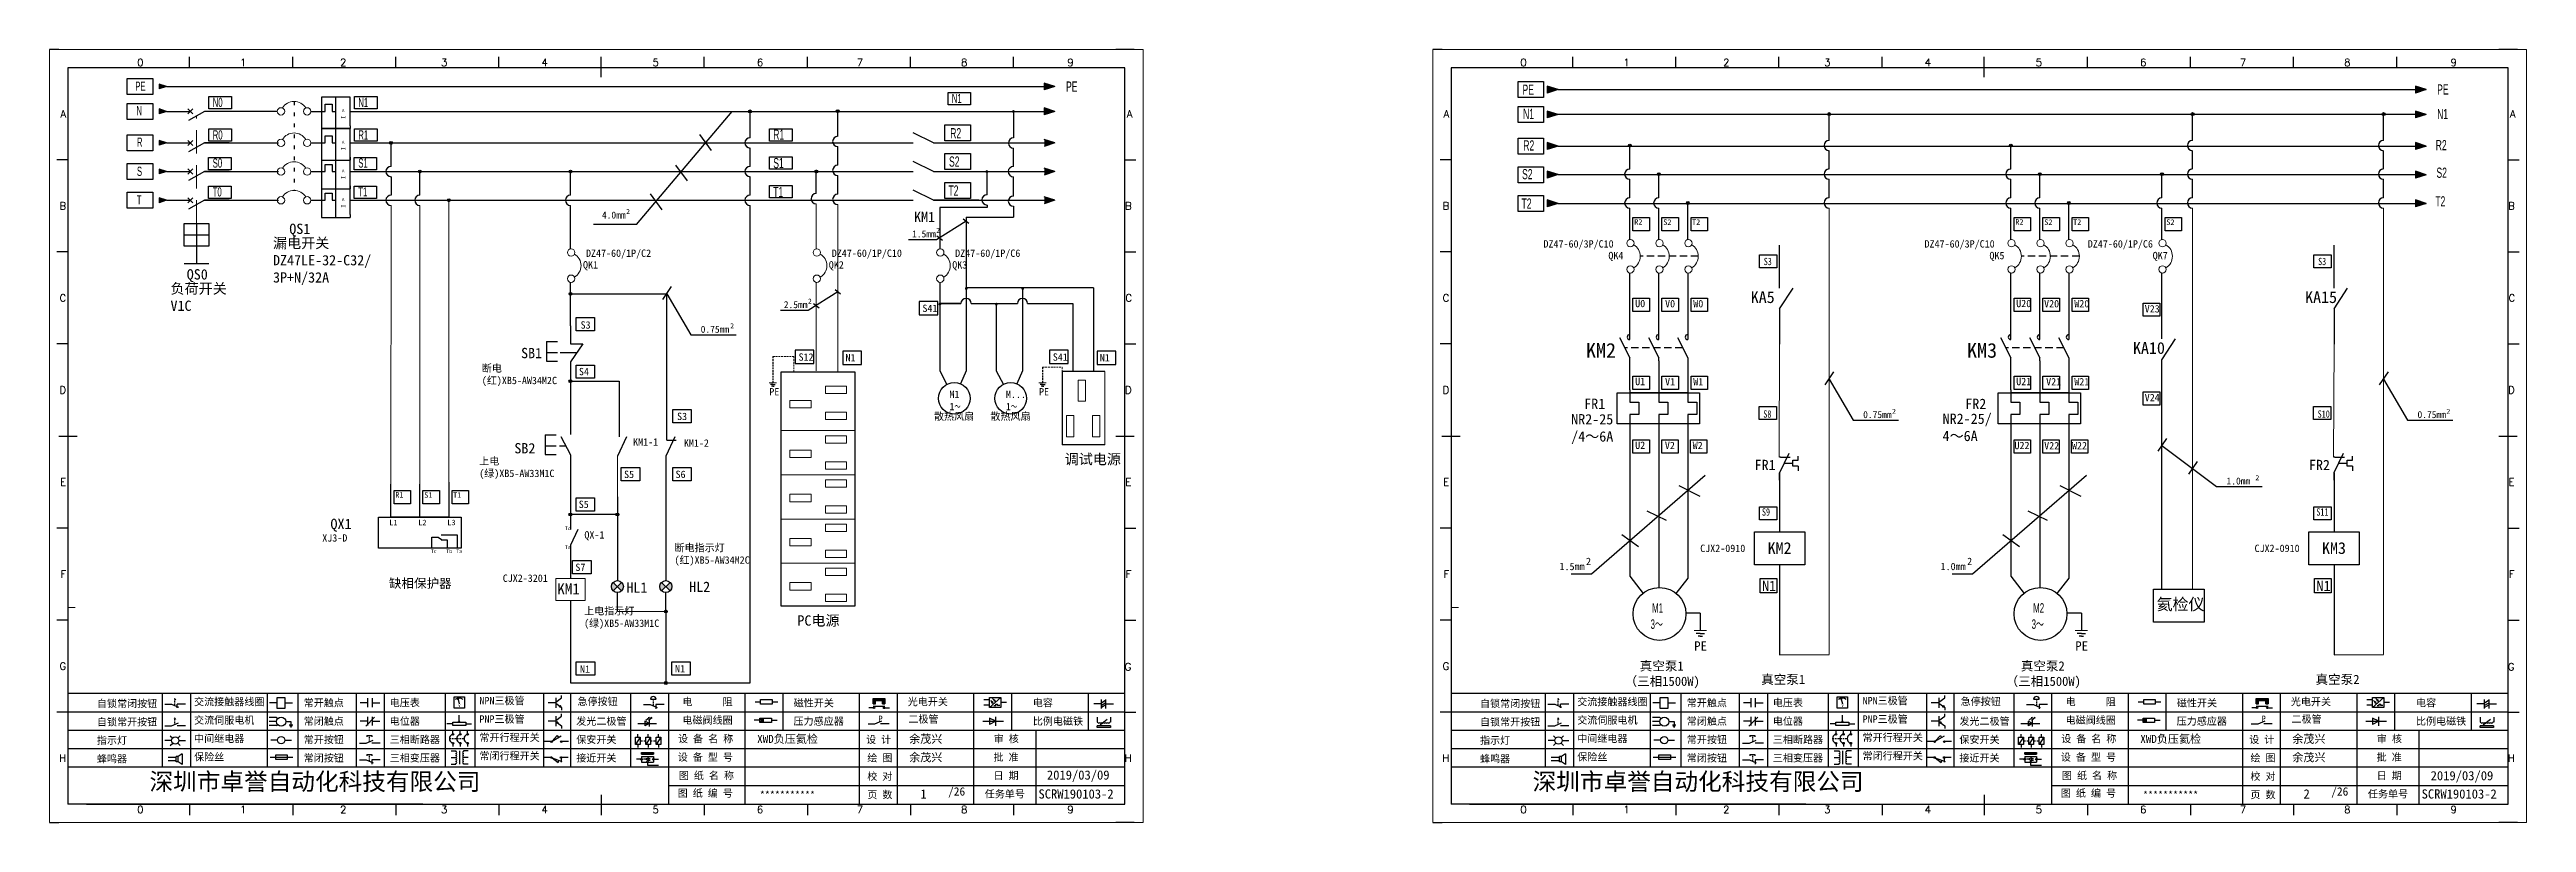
# Model space of a CAD drawing. Header units: millimetres. Extents: x -300 to 4617, y -106 to 3179.
# Drawn here: x 76 to 748, y 1905 to 2115 of the extents above; entities that cross this region are included whole.
import ezdxf
from ezdxf.enums import TextEntityAlignment as Align

# ---------------------------------------------------------------- set-up
doc = ezdxf.new("R2010")
doc.units = ezdxf.units.MM
for name, pattern in [('2', [15, 1, -2, 1, -2, 1, -2, 1, -2, 1, -2]), ('ACISOWELD', [3, 2, -1]), ('DASHED', [0.75, 0.5, -0.25]), ('DASHED2', [9.525, 6.35, -3.175])]:
    doc.linetypes.add(name, pattern=pattern)
for name, color, linetype in [('AE_BOR', 1, 'Continuous'), ('MISC', 2, 'Continuous'), ('SYMS', 7, 'Continuous'), ('主图', 7, 'Continuous')]:
    doc.layers.add(name, color=color, linetype=linetype)
doc.styles.get("Standard").update_dxf_attribs({"font": ''})
doc.styles.add('WD', font='romans.shx', dxfattribs={"width": 0.8, "bigfont": 'gbcbig.shx'})
doc.styles.add('工程字', font='')
doc.styles.add('样式 0', font='')
doc.styles.add('样式 2', font='')
doc.styles.add('样式 8', font='arial.ttf', dxfattribs={"width": 0.6, "height": 2.5})
doc.styles.add('汉字', font='')
doc.styles.get('Standard').set_extended_font_data('SimSun')
doc.styles.get('工程字').set_extended_font_data('SimSun')
doc.styles.get('样式 0').set_extended_font_data('KaiTi_GB2312')
doc.styles.get('样式 2').set_extended_font_data('NSimSun')
doc.styles.get('汉字').set_extended_font_data('新宋体')

msp = doc.modelspace()

# ---------------------------------------------------------------- texts
at = {"color": 7}
for s, p in [('4.0mm', (225.549, 2068.754)), ('1.5mm', (309.76, 2063.625)), ('2.5mm', (274.925, 2044.415)), ('0.75mm', (252.358, 2037.723)), ('0.75mm', (568.006, 2014.546)), ('0.75mm', (718.535, 2014.546)), ('1.0mm', (666.681, 1996.501))]:
    msp.add_text(s, height=1.89, dxfattribs=at).set_placement(p)
at = {"color": 7, "style": '汉字'}
for s, p in [('QK4', (500.867, 2058.703)), ('QK5', (604.336, 2058.704)), ('QK7', (648.669, 2058.703)), ('QK1', (222.441, 2056.172)), ('QK2', (289.182, 2056.172)), ('QK3', (322.695, 2056.172))]:
    msp.add_text(s, height=2, dxfattribs=at).set_placement(p, align=Align.MIDDLE_CENTER)
for s, p in [('1', (312.013, 1911.188)), ('2', (687.585, 1911.188))]:
    msp.add_text(s, height=2.5).set_placement(p)
at = {"color": 7, "attachment_point": 1}
for s, insert, char_height, width, style in [('N', (99.141, 2099.313), 2.5, 4.96666, '样式 8'), ('N0', (119.857, 2101.55), 2.5, 4.96666, '样式 8'), ('N1', (159.391, 2101.555), 2.5, 4.96666, '样式 8'), ('N1', (320.549, 2102.63), 2.5, 4.96666, '样式 8'), ('N1', (475.664, 2098.572), 2.772, 4.96666, '样式 8'), ('N1', (723.864, 2098.554), 2.772, 4.96666, '样式 8'), ('R0', (119.857, 2092.721), 2.5, 4.96666, '样式 8'), ('R1', (159.391, 2092.725), 2.5, 4.96666, '样式 8'), ('R1', (272.062, 2092.937), 2.772, 4.96666, '样式 8'), ('R2', (320.12, 2093.324), 2.772, 4.96666, '样式 8'), ('R', (99.268, 2090.756), 2.5, 4.96666, '样式 8'), ('S0', (119.857, 2085.088), 2.5, 4.96666, '样式 8'), ('S1', (159.391, 2085.092), 2.5, 4.96666, '样式 8'), ('S1', (272.062, 2085.213), 2.772, 4.96666, '样式 8'), ('S2', (319.79, 2085.615), 2.772, 4.96666, '样式 8'), ('R2', (475.727, 2090.009), 2.772, 4.96666, '样式 8'), ('R2', (723.489, 2090.078), 2.772, 15.27425, '样式 8'), ('S', (99.273, 2082.848), 2.5, 4.96666, '样式 8'), ('S2', (475.397, 2082.208), 2.772, 4.96666, '样式 8'), ('S2', (723.68, 2082.594), 2.772, 19.43687, '样式 8'), ('T', (99.243, 2075.076), 2.5, 4.96666, '样式 8'), ('T0', (119.857, 2077.243), 2.5, 4.96666, '样式 8'), ('T1', (159.391, 2077.247), 2.5, 4.96666, '样式 8'), ('T1', (272.062, 2077.359), 2.772, 4.96666, '样式 8'), ('T2', (319.641, 2077.746), 2.772, 4.96666, '样式 8'), ('T2', (475.247, 2074.202), 2.772, 4.96666, '样式 8'), ('T2', (723.375, 2074.82), 2.772, 15.27425, '样式 8'), ('KM1', (310.287, 2070.578), 2.8, 15.20009, '工程字'), ('KA5', (537.484, 2048.993), 3.185, 7.10735, '样式 0'), ('KA15', (688.013, 2048.993), 3.185, 7.10735, '样式 0'), ('KA10', (641.271, 2035.18), 3.185, 7.10735, '样式 0'), ('\\pi0.45543;KM2', (541.617, 1980.819), 3.185, 7.31625, '样式 2'), ('\\pi0.45543;KM3', (692.146, 1980.819), 3.185, 7.31625, '样式 2'), ('M1', (510.7, 1964.257), 2.56, 8.7428, '样式 8'), ('M2', (614.171, 1964.257), 2.56, 8.7428, '样式 8'), ('氦检仪', (647.66, 1965.573), 3.185, 18.06581, '样式 2'), ('{\\f|b0|i0|c2|p2;3\\fSimSun|b0|i0|c134|p2;～}', (510.285, 1959.847), 2.56, 9.87863, '样式 8'), ('{\\f|b0|i0|c2|p2;3\\fSimSun|b0|i0|c134|p2;～}', (613.756, 1959.847), 2.56, 9.87863, '样式 8')]:
    msp.add_mtext(s, dxfattribs=dict(at, insert=insert, char_height=char_height, width=width, style=style))
at = {"color": 7, "char_height": 1.1694, "width": 4.51104, "attachment_point": 1, "rotation": 90}
for insert in [(154.689, 2095.828), (154.695, 2087.258), (154.696, 2079.462), (154.696, 2071.665)]:
    msp.add_mtext('I >', dxfattribs=dict(at, insert=insert))
at = {"color": 7, "attachment_point": 1}
for s, insert, char_height, width in [('2', (232.11, 2071.348), 1.35, 2.39904), ('2', (316.321, 2066.218), 1.35, 2.39904), ('2', (281.486, 2047.008), 1.35, 2.39904), ('2', (260.371, 2040.3), 1.35, 2.39904), ('2', (575.856, 2017.07), 1.35, 2.39904), ('2', (575.856, 2017.07), 1.35, 2.39904), ('2', (726.384, 2017.07), 1.35, 2.39904), ('2', (674.53, 1999.025), 1.35, 2.39904), ('\\pi2.782;缺相保护器', (164.916, 1970.919), 2.5, 33.71673), ('\\pi6.372;真空泵1\\P\\pi2.254;（三相1500W)', (500.968, 1948.461), 2.5, 23.05006), ('{\\fSimSun|b0|i0|c134|p2;真空泵1}', (540.328, 1944.802), 2.5, 47.49761), ('{真空泵2}', (690.857, 1944.802), 2.5, 47.49761), ('{\\fKaiTi_GB2312|b0|i0|c134|p49;XWD负压氦检}', (267.693, 1928.475), 2.2, 26.57668), ('余茂兴', (308.979, 1928.475), 2.2, 15.31746), ('余茂兴', (308.979, 1923.475), 2.2, 15.31746), ('{\\fKaiTi_GB2312|b0|i0|c134|p49;XWD负压氦检}', (643.264, 1928.475), 2.2, 26.57668), ('余茂兴', (684.55, 1928.475), 2.2, 15.31746), ('余茂兴', (684.55, 1923.475), 2.2, 15.31746)]:
    msp.add_mtext(s, dxfattribs=dict(at, insert=insert, char_height=char_height, width=width))
at = {"color": 7, "lineweight": -2}
for s, insert, char_height, width, attachment_point in [('PE', (270.985, 2022.683), 2, 5.69717, 1), ('M1\\P1{\\W0.6;\\C256;～}', (319.905, 2022.004), 2, 4.96215, 1), ('M...\\P1{\\W0.6;\\C256;～}', (335.229, 2022.004), 2, 4.96215, 1), ('PE', (344.224, 2022.683), 2, 5.69717, 1), ('散热风扇', (315.7, 2016.021), 2, 11.77848, 1), ('散热风扇', (331.024, 2016.021), 2, 11.77848, 1), ('{PE}', (522.136, 1953.898), 2.5415, 5.69717, 1), ('{PE}', (625.607, 1953.898), 2.5415, 5.69717, 1), ('深圳市卓誉自动化科技有限公司', (102.682, 1918.148), 4.70644, 96.11383, 1), ('深圳市卓誉自动化科技有限公司', (478.254, 1918.148), 4.70644, 96.11383, 1), ('{\\C256;***********}', (275.907, 1912.176), 2, 31.04816, 5), ('{\\C256;***********}', (651.479, 1912.176), 2, 31.04816, 5)]:
    msp.add_mtext(s, dxfattribs=dict(at, insert=insert, char_height=char_height, width=width, attachment_point=attachment_point))
at = {"insert": (604.439, 1948.461), "char_height": 2.5, "width": 23.05006, "attachment_point": 1}
msp.add_mtext('\\pi6.372;真空泵2\\P\\pi2.254;（三相1500W)', dxfattribs=at)
at = {"color": 7, "char_height": 2, "attachment_point": 1, "style": '汉字'}
for s, insert in [('{\\fKaiTi_GB2312|b0|i0|c134|p49;自锁常闭按钮}', (88.405, 1937.991)), ('{\\fKaiTi_GB2312|b0|i0|c134|p49;交流接触器线圈}', (114.8, 1938.485)), ('{\\fKaiTi_GB2312|b0|i0|c134|p49;常开触点}', (144.553, 1938.198)), ('{\\fKaiTi_GB2312|b0|i0|c134|p49;电压表}', (167.913, 1938.207)), ('{\\fKaiTi_GB2312|b0|i0|c134|p49;NPN三极管}', (192.279, 1938.769)), ('{\\fKaiTi_GB2312|b0|i0|c134|p49;急停按钮}', (218.901, 1938.556)), ('{\\fKaiTi_GB2312|b0|i0|c134|p49;电      阻}', (247.407, 1938.484)), ('{\\fKaiTi_GB2312|b0|i0|c134|p49;磁性开关}', (277.618, 1938.147)), ('{\\fKaiTi_GB2312|b0|i0|c134|p49;光电开关}', (308.569, 1938.485)), ('{\\fKaiTi_GB2312|b0|i0|c134|p49;电容}', (342.544, 1938.197)), ('{\\fKaiTi_GB2312|b0|i0|c134|p49;自锁常闭按钮}', (463.977, 1937.991)), ('{\\fKaiTi_GB2312|b0|i0|c134|p49;交流接触器线圈}', (490.371, 1938.485)), ('{\\fKaiTi_GB2312|b0|i0|c134|p49;常开触点}', (520.125, 1938.198)), ('{\\fKaiTi_GB2312|b0|i0|c134|p49;电压表}', (543.484, 1938.207)), ('{\\fKaiTi_GB2312|b0|i0|c134|p49;NPN三极管}', (567.851, 1938.769)), ('{\\fKaiTi_GB2312|b0|i0|c134|p49;急停按钮}', (594.472, 1938.556)), ('{\\fKaiTi_GB2312|b0|i0|c134|p49;电      阻}', (622.979, 1938.484)), ('{\\fKaiTi_GB2312|b0|i0|c134|p49;磁性开关}', (653.189, 1938.147)), ('{\\fKaiTi_GB2312|b0|i0|c134|p49;光电开关}', (684.14, 1938.485)), ('{\\fKaiTi_GB2312|b0|i0|c134|p49;电容}', (718.116, 1938.197)), ('{\\fKaiTi_GB2312|b0|i0|c134|p49;自锁常开按钮}', (88.405, 1932.991)), ('{\\fKaiTi_GB2312|b0|i0|c134|p49;交流伺服电机}', (114.8, 1933.485)), ('{\\fKaiTi_GB2312|b0|i0|c134|p49;常闭触点}', (144.553, 1933.198)), ('{\\fKaiTi_GB2312|b0|i0|c134|p49;电位器}', (167.913, 1933.207)), ('{\\fKaiTi_GB2312|b0|i0|c134|p49;PNP三极管}', (192.279, 1933.769)), ('{\\fKaiTi_GB2312|b0|i0|c134|p49;发光二极管}', (218.568, 1933.197)), ('{\\fKaiTi_GB2312|b0|i0|c134|p49;电磁阀线圈}', (247.407, 1933.484)), ('{\\fKaiTi_GB2312|b0|i0|c134|p49;压力感应器}', (277.565, 1933.207)), ('{\\fKaiTi_GB2312|b0|i0|c134|p49;二极管}', (308.75, 1933.769)), ('{\\fKaiTi_GB2312|b0|i0|c134|p49;比例电磁铁}', (342.544, 1933.197)), ('{\\fKaiTi_GB2312|b0|i0|c134|p49;自锁常开按钮}', (463.977, 1932.991)), ('{\\fKaiTi_GB2312|b0|i0|c134|p49;交流伺服电机}', (490.371, 1933.485)), ('{\\fKaiTi_GB2312|b0|i0|c134|p49;常闭触点}', (520.125, 1933.198)), ('{\\fKaiTi_GB2312|b0|i0|c134|p49;电位器}', (543.484, 1933.207)), ('{\\fKaiTi_GB2312|b0|i0|c134|p49;PNP三极管}', (567.851, 1933.769)), ('{\\fKaiTi_GB2312|b0|i0|c134|p49;发光二极管}', (594.139, 1933.197)), ('{\\fKaiTi_GB2312|b0|i0|c134|p49;电磁阀线圈}', (622.979, 1933.484)), ('{\\fKaiTi_GB2312|b0|i0|c134|p49;压力感应器}', (653.137, 1933.207)), ('{\\fKaiTi_GB2312|b0|i0|c134|p49;二极管}', (684.322, 1933.769)), ('{\\fKaiTi_GB2312|b0|i0|c134|p49;比例电磁铁}', (718.116, 1933.197)), ('{\\fKaiTi_GB2312|b0|i0|c134|p49;指示灯}', (88.405, 1927.991)), ('{\\fKaiTi_GB2312|b0|i0|c134|p49;保险丝}', (114.8, 1923.485)), ('{\\fKaiTi_GB2312|b0|i0|c134|p49;中间继电器}', (114.8, 1928.485)), ('{\\fKaiTi_GB2312|b0|i0|c134|p49;常开按钮}', (144.553, 1928.198)), ('{\\fKaiTi_GB2312|b0|i0|c134|p49;三相断路器}', (167.913, 1928.207)), ('{\\fKaiTi_GB2312|b0|i0|c134|p49;常开行程开关}', (192.279, 1928.769)), ('{\\fKaiTi_GB2312|b0|i0|c134|p49;常闭行程开关}', (192.279, 1923.769)), ('{\\fKaiTi_GB2312|b0|i0|c134|p49;保安开关}', (218.568, 1928.197)), ('{\\fKaiTi_GB2312|b0|i0|c134|p0;设 备 型 号}', (246.126, 1923.432)), ('{\\fKaiTi_GB2312|b0|i0|c134|p0;设 备 名 称}', (246.2, 1928.432)), ('{\\fKaiTi_GB2312|b0|i0|c134|p0;设 计}', (297.267, 1928.216)), ('{\\fKaiTi_GB2312|b0|i0|c134|p0;批 准}', (331.865, 1923.426)), ('{\\fKaiTi_GB2312|b0|i0|c134|p0;审 核}', (331.935, 1928.426)), ('{\\fKaiTi_GB2312|b0|i0|c134|p49;指示灯}', (463.977, 1927.991)), ('{\\fKaiTi_GB2312|b0|i0|c134|p49;保险丝}', (490.371, 1923.485)), ('{\\fKaiTi_GB2312|b0|i0|c134|p49;中间继电器}', (490.371, 1928.485)), ('{\\fKaiTi_GB2312|b0|i0|c134|p49;常开按钮}', (520.125, 1928.198)), ('{\\fKaiTi_GB2312|b0|i0|c134|p49;三相断路器}', (543.484, 1928.207)), ('{\\fKaiTi_GB2312|b0|i0|c134|p49;常开行程开关}', (567.851, 1928.769)), ('{\\fKaiTi_GB2312|b0|i0|c134|p49;常闭行程开关}', (567.851, 1923.769)), ('{\\fKaiTi_GB2312|b0|i0|c134|p49;保安开关}', (594.139, 1928.197)), ('{\\fKaiTi_GB2312|b0|i0|c134|p0;设 备 型 号}', (621.697, 1923.432)), ('{\\fKaiTi_GB2312|b0|i0|c134|p0;设 备 名 称}', (621.772, 1928.432)), ('{\\fKaiTi_GB2312|b0|i0|c134|p0;设 计}', (672.839, 1928.216)), ('{\\fKaiTi_GB2312|b0|i0|c134|p0;批 准}', (707.436, 1923.426)), ('{\\fKaiTi_GB2312|b0|i0|c134|p0;审 核}', (707.506, 1928.426)), ('{\\fKaiTi_GB2312|b0|i0|c134|p49;蜂鸣器}', (88.405, 1922.991)), ('{\\fKaiTi_GB2312|b0|i0|c134|p49;常闭按钮}', (144.553, 1923.198)), ('{\\fKaiTi_GB2312|b0|i0|c134|p49;三相变压器}', (167.913, 1923.207)), ('{\\fKaiTi_GB2312|b0|i0|c134|p49;接近开关}', (218.568, 1923.197)), ('{\\fKaiTi_GB2312|b0|i0|c134|p0;图 纸 名 称}', (246.409, 1918.432)), ('{\\fKaiTi_GB2312|b0|i0|c134|p0;校 对}', (297.596, 1918.216)), ('{\\fKaiTi_GB2312|b0|i0|c134|p0;绘 图}', (297.596, 1923.216)), ('{\\fKaiTi_GB2312|b0|i0|c134|p0;日 期}', (331.865, 1918.426)), ('{\\fKaiTi_GB2312|b0|i0|c134|p49;蜂鸣器}', (463.977, 1922.991)), ('{\\fKaiTi_GB2312|b0|i0|c134|p49;常闭按钮}', (520.125, 1923.198)), ('{\\fKaiTi_GB2312|b0|i0|c134|p49;三相变压器}', (543.484, 1923.207)), ('{\\fKaiTi_GB2312|b0|i0|c134|p49;接近开关}', (594.139, 1923.197)), ('{\\fKaiTi_GB2312|b0|i0|c134|p0;图 纸 名 称}', (621.981, 1918.432)), ('{\\fKaiTi_GB2312|b0|i0|c134|p0;校 对}', (673.167, 1918.216)), ('{\\fKaiTi_GB2312|b0|i0|c134|p0;绘 图}', (673.167, 1923.216)), ('{\\fKaiTi_GB2312|b0|i0|c134|p0;日 期}', (707.436, 1918.426)), ('{\\fKaiTi_GB2312|b0|i0|c134|p0;图 纸 编 号}', (246.111, 1913.649)), ('{\\fKaiTi_GB2312|b0|i0|c134|p0;页 数}', (297.596, 1913.216)), ('{\\fKaiTi_GB2312|b0|i0|c134|p0;任务单号}', (329.489, 1913.426)), ('{\\fKaiTi_GB2312|b0|i0|c134|p0;图 纸 编 号}', (621.683, 1913.649)), ('{\\fKaiTi_GB2312|b0|i0|c134|p0;页 数}', (673.167, 1913.216)), ('{\\fKaiTi_GB2312|b0|i0|c134|p0;任务单号}', (705.06, 1913.426))]:
    msp.add_mtext(s, dxfattribs=dict(at, insert=insert))
at = {"char_height": 2.5, "attachment_point": 1}
for s, width, insert in [('2019/03/09', 15.27785, (346.374, 1918.823)), ('2019/03/09', 15.27785, (722.105, 1918.648)), ('SCRW190103-2', 17.94616, (344.076, 1913.681)), ('SCRW190103-2', 17.94616, (719.648, 1913.681))]:
    msp.add_mtext_dynamic_manual_height_columns(s, width=width, gutter_width=12.5, heights=[0], dxfattribs=dict(at, insert=insert))
at = {"color": 7, "linetype": 'ByBlock', "lineweight": -2, "char_height": 4.26888, "width": 20.81025, "attachment_point": 5}
for insert in [(318.182, 1912.837), (693.754, 1912.837)]:
    msp.add_mtext('  {\\H0.53119x; /26}', dxfattribs=dict(at, insert=insert))
at = {"layer": 'AE_BOR', "color": 7, "style": 'WD'}
for s, p in [('0', (100.216, 2110.176)), ('1', (128.142, 2110.176)), ('2', (155.291, 2110.176)), ('3', (182.691, 2110.176)), ('4', (209.992, 2110.176)), ('5', (240.141, 2110.176)), ('6', (268.486, 2110.176)), ('7', (295.584, 2110.176)), ('8', (323.913, 2110.176)), ('9', (352.778, 2110.176)), ('0', (475.788, 2110.176)), ('1', (503.713, 2110.176)), ('2', (530.863, 2110.176)), ('3', (558.263, 2110.176)), ('4', (585.563, 2110.176)), ('5', (615.712, 2110.176)), ('6', (644.057, 2110.176)), ('7', (671.155, 2110.176)), ('8', (699.485, 2110.176)), ('9', (728.349, 2110.176)), ('0', (100.216, 1907.176)), ('1', (128.142, 1907.176)), ('2', (155.291, 1907.176)), ('3', (182.691, 1907.176)), ('4', (209.992, 1907.176)), ('5', (240.141, 1907.176)), ('6', (268.486, 1907.176)), ('7', (295.584, 1907.176)), ('8', (323.913, 1907.176)), ('9', (352.778, 1907.176)), ('0', (475.788, 1907.176)), ('1', (503.713, 1907.176)), ('2', (530.863, 1907.176)), ('3', (558.263, 1907.176)), ('4', (585.563, 1907.176)), ('5', (615.712, 1907.176)), ('6', (644.057, 1907.176)), ('7', (671.155, 1907.176)), ('8', (699.485, 1907.176)), ('9', (728.349, 1907.176))]:
    msp.add_text(s, height=2, dxfattribs=at).set_placement(p, align=Align.CENTER)
for s, p in [('A', (80.049, 2097.176)), ('A', (369.573, 2097.176)), ('A', (455.621, 2097.176)), ('A', (745.145, 2097.176)), ('B', (80.049, 2072.176)), ('B', (369.383, 2072.176)), ('B', (455.621, 2072.176)), ('B', (744.954, 2072.176)), ('C', (80.049, 2047.176)), ('C', (369.478, 2047.176)), ('C', (455.621, 2047.176)), ('C', (745.05, 2047.176)), ('D', (80.049, 2022.176)), ('D', (369.383, 2022.176)), ('D', (455.621, 2022.176)), ('D', (744.954, 2022.176)), ('E', (80.049, 1997.176)), ('E', (369.287, 1997.176)), ('E', (455.621, 1997.176)), ('E', (744.859, 1997.176)), ('F', (80.049, 1972.176)), ('F', (369.287, 1972.176)), ('F', (369.287, 1972.176)), ('F', (455.621, 1972.176)), ('F', (744.859, 1972.176)), ('F', (744.859, 1972.176)), ('G', (80.049, 1947.176)), ('G', (369.287, 1946.957)), ('G', (455.621, 1947.176)), ('G', (744.859, 1946.957)), ('H', (80.049, 1922.176)), ('H', (369.383, 1922.176)), ('H', (455.621, 1922.176)), ('H', (744.954, 1922.176))]:
    msp.add_text(s, height=2, dxfattribs=at).set_placement(p, align=Align.MIDDLE_RIGHT)
at = {"layer": 'MISC', "color": 7, "attachment_point": 1}
for s, insert, char_height, width, style in [('\\pi1.2228;PE', (97.589, 2105.964), 2.5, 4.96666, '样式 8'), ('PE', (351.558, 2106.003), 2.772, 4.96666, '样式 8'), ('PE', (723.864, 2105.207), 2.772, 4.96666, '样式 8'), ('PE', (475.5, 2105.137), 2.772, 4.96666, '样式 8'), ('QS1', (140.647, 2067.364), 2.8, 5.01683, '样式 0'), ('R2', (505.845, 2068.584), 1.5, 5.01683, '样式 0'), ('S2', (513.711, 2068.531), 1.5, 5.01683, '样式 0'), ('T2', (521.533, 2068.533), 1.5, 5.01683, '样式 0'), ('R2', (609.314, 2068.586), 1.5, 5.01683, '样式 0'), ('S2', (617.181, 2068.533), 1.5, 5.01683, '样式 0'), ('T2', (625.003, 2068.535), 1.5, 5.01683, '样式 0'), ('S2', (650.319, 2068.533), 1.5, 5.01683, '样式 0'), ('漏电开关\\PDZ47LE-32-C32/\\P3P+N/32A', (136.23, 2063.508), 2.8, 28.17164, '样式 0'), ('{\\fSimSun|b0|i0|c134|p2;DZ47-60/1P/C2}', (221.211, 2060.339), 2, 9.98661, '样式 0'), ('{\\fSimSun|b0|i0|c134|p2;DZ47-60/1P/C10}', (287.952, 2060.339), 2, 9.98661, '样式 0'), ('{\\fSimSun|b0|i0|c134|p2;DZ47-60/1P/C6}', (321.465, 2060.339), 2, 9.98661, '样式 0'), ('{\\fSimSun|b0|i0|c134|p2;DZ47-60/3P/C10}', (481.204, 2062.871), 2, 9.98661, '样式 0'), ('{\\W0.7;S3}', (541.021, 2058.096), 2, 3.31882, '样式 0'), ('{\\fSimSun|b0|i0|c134|p2;DZ47-60/3P/C10}', (584.673, 2062.871), 2, 9.98661, '样式 0'), ('{\\fSimSun|b0|i0|c134|p2;DZ47-60/1P/C6}', (629.006, 2062.871), 2, 9.98661, '样式 0'), ('{\\W0.7;S3}', (691.549, 2058.096), 2, 3.31882, '样式 0'), ('负荷开关\\PV1C', (108.39, 2051.133), 2.8, 20.33502, '样式 0'), ('QS0', (112.806, 2054.989), 2.8, 5.01683, '样式 0'), ('S41', (312.567, 2045.362), 2, 5.01683, '样式 0'), ('U0', (506.1, 2046.676), 2, 5.01683, '样式 0'), ('V0', (514.222, 2046.623), 2, 5.01683, '样式 0'), ('W0', (521.874, 2046.625), 2, 5.01683, '样式 0'), ('U20', (609.569, 2046.678), 2, 5.01683, '样式 0'), ('V20', (617.132, 2046.625), 2, 5.01683, '样式 0'), ('W20', (625.343, 2046.627), 2, 5.01683, '样式 0'), ('V23', (644.456, 2045.235), 2, 5.01683, '样式 0'), ('S3', (219.741, 2040.835), 2, 5.01683, '样式 0'), ('SB1', (203.585, 2033.613), 2.8, 5.01683, '样式 0'), ('S12', (278.92, 2032.127), 2, 5.01683, '样式 0'), ('N1', (291.68, 2031.946), 2, 5.01683, '样式 0'), ('S41', (347.97, 2032.127), 2, 5.01683, '样式 0'), ('N1', (360.73, 2031.946), 2, 5.01683, '样式 0'), ('KM2', (492.741, 2034.936), 4, 5.01683, '样式 0'), ('KM3', (596.212, 2034.936), 4, 5.01683, '样式 0'), ('断电(红)XB5-AW34M2C', (192.921, 2029.093), 2, 18.27683, '样式 0'), ('S4', (219.299, 2028.179), 2, 5.01683, '样式 0'), ('U1', (506.1, 2025.482), 2, 5.01683, '样式 0'), ('V1', (514.222, 2025.429), 2, 5.01683, '样式 0'), ('W1', (521.874, 2025.43), 2, 5.01683, '样式 0'), ('U21', (609.571, 2025.482), 2, 5.01683, '样式 0'), ('V21', (617.693, 2025.429), 2, 5.01683, '样式 0'), ('W21', (625.345, 2025.43), 2, 5.01683, '样式 0'), ('FR1', (492.255, 2019.827), 2.8, 5.01683, '样式 0'), ('FR2', (595.726, 2019.827), 2.8, 5.01683, '样式 0'), ('V24', (644.456, 2021.119), 2, 5.01683, '样式 0'), ('S3', (245.947, 2016.011), 2, 5.01683, '样式 0'), ('NR2-25\\P/4～6{A}', (488.723, 2015.63), 2.8, 20.46786, '样式 0'), ('{\\W0.7;S8}', (540.9, 2016.653), 2, 3.31882, '样式 0'), ('NR2-25/\\P4{\\fSimSun|b0|i0|c134|p2;～}6A', (589.575, 2015.768), 2.8, 20.46786, '样式 0'), ('{\\W0.7;S10}', (691.429, 2016.653), 2, 3.31882, '样式 0'), ('SB2', (201.766, 2007.757), 2.8, 5.01683, '样式 0'), ('KM1-1', (234.005, 2009.06), 2, 5.01683, '样式 0'), ('KM1-2', (247.791, 2008.77), 2, 5.01683, '样式 0'), ('调试电源', (351.185, 2004.783), 2.8, 16.56425, '样式 0'), ('U2', (506.1, 2008.167), 2, 5.01683, '样式 0'), ('V2', (514.164, 2008.114), 2, 5.01683, '样式 0'), ('W2', (521.714, 2008.116), 2, 5.01683, '样式 0'), ('U22', (609.096, 2008.108), 2, 5.01683, '样式 0'), ('V22', (617.16, 2008.055), 2, 5.01683, '样式 0'), ('W22', (624.71, 2008.057), 2, 5.01683, '样式 0'), ('上电(绿)XB5-AW33M1C', (192.228, 2003.862), 2, 15.5917, '样式 0'), ('S5', (231.553, 2000.255), 2, 5.01683, '样式 0'), ('S6', (245.522, 2000.255), 2, 5.01683, '样式 0'), ('FR1', (538.517, 2003.205), 2.8, 5.01683, '样式 0'), ('FR2', (689.046, 2003.205), 2.8, 5.01683, '样式 0'), ('R1', (169.426, 1994.442), 1.5, 5.01683, '样式 0'), ('S1', (177.293, 1994.389), 1.5, 5.01683, '样式 0'), ('T1', (185.115, 1994.391), 1.5, 5.01683, '样式 0'), ('S5', (219.233, 1992.116), 2, 5.01683, '样式 0'), ('QX1', (151.83, 1987.189), 2.8, 5.01683, '样式 0'), ('L1', (167.795, 1986.939), 1.5, 5.01683, '样式 0'), ('L2', (175.67, 1986.939), 1.5, 5.01683, '样式 0'), ('L3', (183.544, 1986.939), 1.5, 5.01683, '样式 0'), ('Tc', (215.504, 1985.126), 1, 5.01683, '样式 0'), ('{\\W0.7;S9}', (540.531, 1990.039), 2, 3.31882, '样式 0'), ('{\\W0.7;S11}', (691.06, 1990.039), 2, 3.31882, '样式 0'), ('{\\fSimSun|b0|i0|c134|p49;\\C7;XJ3-D}', (149.599, 1982.992), 2, 11.34988, '样式 0'), ('Tc', (179.07, 1978.885), 1, 5.01683, '样式 0'), ('Tb', (183.281, 1978.885), 1, 5.01683, '样式 0'), ('Ta', (186.003, 1978.885), 1, 5.01683, '样式 0'), ('Ta', (215.504, 1980.01), 1, 5.01683, '样式 0'), ('QX-1', (220.779, 1983.81), 2, 5.01683, '样式 0'), ('断电指示灯(红)XB5-AW34M2C', (245.25, 1980.318), 2, 19.19738, '样式 0'), ('{\\fSimSun|b0|i0|c134|p49;CJX2-0910}', (523.757, 1980.166), 2, 9.93959, '样式 0'), ('{\\fSimSun|b0|i0|c134|p49;CJX2-0910}', (674.286, 1980.166), 2, 9.93959, '样式 0'), ('{\\fSimSun|b0|i0|c134|p49;CJX2-3201}', (198.599, 1972.053), 2, 11.91617, '样式 0'), ('S7', (218.327, 1975.006), 2, 5.01683, '样式 0'), ('1.5mm', (485.558, 1975.235), 2, 5.01683, '样式 0'), ('2', (492.754, 1976.618), 2, 5.01683, '样式 0'), ('1.0mm', (589.029, 1975.235), 2, 5.01683, '样式 0'), ('2', (596.225, 1976.618), 2, 5.01683, '样式 0'), ('\\pi-0.13538;KM1', (213.555, 1969.63), 3, 6.8721, '样式 0'), ('HL1', (232.192, 1969.925), 2.8, 5.01683, '样式 0'), ('HL2', (249.222, 1970.113), 2.8, 5.01683, '样式 0'), ('N1', (540.571, 1970.361), 2.8, 5.01683, '样式 0'), ('N1', (691.1, 1970.361), 2.8, 5.01683, '样式 0'), ('上电指示灯(绿)XB5-AW33M1C', (220.699, 1963.149), 2, 22.44398, '样式 0'), ('PC电源', (278.611, 1960.953), 2.8, 12.27277, '样式 0'), ('N1', (219.575, 1947.349), 2, 5.01683, '样式 0'), ('N1', (245.394, 1947.433), 2, 5.01683, '样式 0')]:
    msp.add_mtext(s, dxfattribs=dict(at, insert=insert, char_height=char_height, width=width, style=style))

# ---------------------------------------------------------------- blocks, each defined once
blk = doc.blocks.new('WDDOT')
blk.add_hatch(color=256).paths.add_polyline_path([(0.5, 0, 1), (-0.5, 0, 1)])
blk.add_circle((0, 0), 0.5)
blk = doc.blocks.new('磁性开关')
at = {"linetype": 'ByBlock'}
h = blk.add_hatch(dxfattribs=at)
h.set_pattern_fill('ANSI31', color=256, scale=0.1, style=0)
h.paths.add_polyline_path([(-1910.88, -776.69), (-1910.88, -775.29), (-1907.69, -775.29), (-1907.69, -776.69), (-1908.31, -776.69), (-1908.31, -775.79), (-1910.25, -775.79), (-1910.25, -776.69)])
for p, q in [((-1910.91, -777.81), (-1912.09, -777.81)), ((-1910.88, -776.69), (-1910.88, -775.29)), ((-1910.88, -775.29), (-1907.69, -775.29)), ((-1910.88, -776.69), (-1910.25, -776.69)), ((-1910.88, -777.39), (-1907.69, -777.39)), ((-1910.25, -776.69), (-1910.25, -775.79)), ((-1910.25, -775.79), (-1908.31, -775.79)), ((-1908.31, -776.69), (-1908.31, -775.79)), ((-1908.31, -776.69), (-1907.69, -776.69)), ((-1907.69, -775.29), (-1907.69, -776.69)), ((-1907.66, -777.81), (-1906.48, -777.81))]:
    blk.add_line(p, q, dxfattribs=at)
for centre in [(-1910.68, -777.81), (-1907.88, -777.81)]:
    blk.add_circle(centre, 0.225, dxfattribs=at)
blk = doc.blocks.new('*U4')
at = {"linetype": 'ByBlock'}
for p, q in [((-1911.92, -782.07), (-1910.06, -782.07)), ((-1910.06, -782.07), (-1908.18, -782.88)), ((-1909.23, -780.45), (-1909.23, -780.67)), ((-1909.23, -780.45), (-1908.92, -780.84)), ((-1909.23, -780.84), (-1909.23, -781.05)), ((-1909.23, -781.23), (-1909.23, -781.44)), ((-1909.23, -781.61), (-1909.23, -781.83)), ((-1909.23, -782), (-1909.23, -782.21)), ((-1909.23, -782.38), (-1909.23, -782.43)), ((-1908.52, -783.07), (-1908.52, -782.07)), ((-1906.25, -782.07), (-1908.52, -782.07))]:
    blk.add_line(p, q, dxfattribs=at)
blk = doc.blocks.new('*U6')
at = {"linetype": 'ByBlock'}
for p, q in [((-1911.92, -792.89), (-1910.06, -792.89)), ((-1910.06, -792.89), (-1908.18, -792.08)), ((-1908.88, -791.17), (-1909.23, -790.71)), ((-1909.23, -790.71), (-1909.23, -790.92)), ((-1909.23, -791.09), (-1909.23, -791.31)), ((-1909.23, -791.48), (-1909.23, -791.69)), ((-1909.23, -791.86), (-1909.23, -792.08)), ((-1909.23, -792.25), (-1909.23, -792.47)), ((-1906.25, -792.89), (-1908.52, -792.89))]:
    blk.add_line(p, q, dxfattribs=at)
blk = doc.blocks.new('蜂鸣器')
at = {"linetype": 'ByBlock'}
for p, q in [((-1908.8, -796.48), (-1911.01, -796.48)), ((-1908.8, -797.46), (-1911.01, -797.46)), ((-1908.25, -796.26), (-1908.8, -796.26)), ((-1908.8, -797.68), (-1908.8, -796.26)), ((-1908.25, -797.68), (-1908.8, -797.68)), ((-1907.17, -795.53), (-1908.25, -796.26)), ((-1908.25, -797.68), (-1908.25, -796.26)), ((-1907.17, -798.41), (-1908.25, -797.68)), ((-1907.17, -795.53), (-1907.17, -798.41))]:
    blk.add_line(p, q, dxfattribs=at)
blk = doc.blocks.new('指示灯')
at = {"linetype": 'ByBlock'}
for p, q in [((-1854.25, -776.92), (-1856.06, -776.92)), ((-1854.62, -775.59), (-1853.97, -776.23)), ((-1854.62, -778.25), (-1853.97, -777.61)), ((-1851.9, -775.59), (-1852.54, -776.23)), ((-1851.9, -778.25), (-1852.54, -777.61)), ((-1852.26, -776.92), (-1850.45, -776.92))]:
    blk.add_line(p, q, dxfattribs=at)
blk.add_circle((-1853.26, -776.92), 0.992, dxfattribs=at)
blk = doc.blocks.new('光电开关')
at = {"linetype": 'ByBlock'}
h = blk.add_hatch(dxfattribs=at)
h.set_pattern_fill('ANSI31', color=256, scale=0.01, style=0)
h.set_pattern_definition([(45, (0.172267, 0), (-0.0224506403, 0.0224506403), [])])
h.paths.add_polyline_path([(-1882.44, -776.34), (-1882.5, -775.91), (-1882.68, -776.07)])
h.paths.add_polyline_path([(-1882.86, -776.23), (-1882.44, -776.34), (-1882.68, -776.07)])
h.paths.add_polyline_path([(-1883.05, -776.88), (-1883.11, -776.45), (-1883.29, -776.61)])
h.paths.add_polyline_path([(-1883.47, -776.77), (-1883.05, -776.88), (-1883.29, -776.61)])
for p, q in [((-1884.01, -775.96), (-1885.56, -775.96)), ((-1884.01, -777.39), (-1885.56, -777.39)), ((-1880.91, -775.3), (-1884.01, -778.05)), ((-1883.75, -776.09), (-1883.05, -776.88)), ((-1883.11, -776.45), (-1883.47, -776.77)), ((-1883.05, -776.88), (-1883.47, -776.77)), ((-1883.14, -775.55), (-1882.44, -776.34)), ((-1883.05, -776.88), (-1883.11, -776.45)), ((-1882.5, -775.91), (-1882.86, -776.23)), ((-1882.44, -776.34), (-1882.86, -776.23)), ((-1882.78, -777.47), (-1882.23, -777.47)), ((-1882.44, -776.34), (-1882.5, -775.91)), ((-1882.23, -777.47), (-1882.23, -777.14)), ((-1882.23, -777.14), (-1881.78, -777.14)), ((-1881.78, -777.47), (-1881.78, -777.14)), ((-1881.23, -777.47), (-1881.78, -777.47)), ((-1879.37, -776.67), (-1880.91, -776.67))]:
    blk.add_line(p, q, dxfattribs=at)
blk.add_lwpolyline([(-1884.01, -775.3), (-1880.91, -775.3), (-1880.91, -778.05), (-1884.01, -778.05)], close=True, dxfattribs=at)
blk = doc.blocks.new('交流接触器线圈')
at = {"linetype": 'ByBlock'}
for p, q in [((-1880.82, -781.77), (-1882.87, -781.77)), ((-1878.72, -781.77), (-1876.67, -781.77))]:
    blk.add_line(p, q, dxfattribs=at)
blk.add_lwpolyline([(-1880.82, -780.28), (-1878.72, -780.28), (-1878.72, -783.26), (-1880.82, -783.26)], close=True, dxfattribs=at)
blk = doc.blocks.new('交流伺服电机')
at = {"linetype": 'ByBlock'}
for p, q in [((-1880.97, -785.75), (-1882.94, -785.75)), ((-1880.97, -786.85), (-1882.94, -786.85)), ((-1880.97, -785.75), (-1880.65, -786.03)), ((-1878.49, -786.85), (-1877.07, -786.85)), ((-1877.07, -786.85), (-1877.07, -787.72)), ((-1880.97, -787.94), (-1882.94, -787.94)), ((-1880.97, -787.94), (-1880.65, -787.67)), ((-1877.54, -787.72), (-1876.59, -787.72)), ((-1877.38, -788.01), (-1876.75, -788.01)), ((-1877.23, -788.29), (-1876.9, -788.29))]:
    blk.add_line(p, q, dxfattribs=at)
blk.add_circle((-1879.73, -786.85), 1.24, dxfattribs=at)
blk = doc.blocks.new('中间继电器')
at = {"linetype": 'ByBlock'}
for p, q in [((-1880.72, -791.92), (-1882.54, -791.92)), ((-1878.74, -791.92), (-1876.92, -791.92))]:
    blk.add_line(p, q, dxfattribs=at)
blk.add_circle((-1879.73, -791.92), 0.992, dxfattribs=at)
blk = doc.blocks.new('保险丝')
at = {"linetype": 'ByBlock'}
blk.add_line((-1882.72, -796.49), (-1876.55, -796.49), dxfattribs=at)
blk.add_lwpolyline([(-1881.2, -795.86), (-1878.06, -795.86), (-1878.06, -797.12), (-1881.2, -797.12)], close=True, dxfattribs=at)
blk = doc.blocks.new('常开按钮')
at = {"linetype": 'ByBlock'}
for p, q in [((-1909.9, -785.68), (-1908.56, -785.68)), ((-1909.9, -785.68), (-1909.9, -786.07)), ((-1909.23, -785.68), (-1909.23, -785.89)), ((-1909.23, -786.06), (-1909.23, -786.28)), ((-1909.23, -786.45), (-1909.23, -786.67)), ((-1909.23, -786.84), (-1909.23, -787.05)), ((-1908.56, -785.68), (-1908.56, -786.07)), ((-1911.92, -787.73), (-1910.06, -787.73)), ((-1910.06, -787.73), (-1908.18, -786.93)), ((-1909.23, -787.22), (-1909.23, -787.38)), ((-1906.25, -787.73), (-1908.52, -787.73))]:
    blk.add_line(p, q, dxfattribs=at)
blk = doc.blocks.new('常开触点')
at = {"linetype": 'ByBlock'}
for p, q in [((-1853.82, -781.77), (-1855.88, -781.77)), ((-1853.82, -782.99), (-1853.82, -780.56)), ((-1852.6, -782.99), (-1852.6, -780.56)), ((-1852.6, -781.77), (-1850.55, -781.77))]:
    blk.add_line(p, q, dxfattribs=at)
blk = doc.blocks.new('常闭触点')
at = {"linetype": 'ByBlock'}
for p, q in [((-1853.82, -786.77), (-1855.88, -786.77)), ((-1852.01, -785.66), (-1854.43, -788.1)), ((-1853.82, -787.99), (-1853.82, -785.56)), ((-1852.6, -787.99), (-1852.6, -785.56)), ((-1852.6, -786.77), (-1850.55, -786.77))]:
    blk.add_line(p, q, dxfattribs=at)
blk = doc.blocks.new('常闭按钮')
at = {"linetype": 'ByBlock'}
for p, q in [((-1856.13, -792.28), (-1854.28, -792.28)), ((-1854.28, -792.28), (-1852.4, -793.09)), ((-1854.11, -790.83), (-1852.77, -790.83)), ((-1854.11, -790.83), (-1854.11, -791.22)), ((-1853.44, -790.83), (-1853.44, -791.04)), ((-1853.44, -791.21), (-1853.44, -791.43)), ((-1853.44, -791.6), (-1853.44, -791.82)), ((-1853.44, -791.99), (-1853.44, -792.2)), ((-1853.44, -792.37), (-1853.44, -792.53)), ((-1852.77, -790.83), (-1852.77, -791.22)), ((-1850.47, -792.28), (-1852.73, -792.28)), ((-1852.73, -792.28), (-1852.73, -793.43))]:
    blk.add_line(p, q, dxfattribs=at)
blk = doc.blocks.new('电磁阀线圈')
at = {"linetype": 'ByBlock'}
for p, q in [((-1854.61, -796.54), (-1856.17, -796.54)), ((-1854.61, -795.92), (-1853.75, -797.16)), ((-1853.75, -795.92), (-1854.61, -797.16)), ((-1853.75, -795.92), (-1853.75, -797.16)), ((-1851.53, -796.54), (-1849.97, -796.54))]:
    blk.add_line(p, q, dxfattribs=at)
blk.add_lwpolyline([(-1854.61, -795.92), (-1851.53, -795.92), (-1851.53, -797.16), (-1854.61, -797.16)], close=True, dxfattribs=at)
blk = doc.blocks.new('电压表')
at = {"linetype": 'ByBlock'}
for p, q in [((-1814.84, -780.75), (-1814.91, -781.13)), ((-1814.6, -781.05), (-1814.91, -781.13)), ((-1814.84, -780.75), (-1814.46, -782.26)), ((-1814.84, -780.75), (-1814.6, -781.05))]:
    blk.add_line(p, q, dxfattribs=at)
blk.add_lwpolyline([(-1815.84, -780.34), (-1813.07, -780.34), (-1813.07, -783.49), (-1815.84, -783.49)], close=True, dxfattribs=at)
blk.add_arc((-1814.46, -782.26), 1.56, 46.83135, 133.16865, dxfattribs=at)
at = {"linetype": 'ByBlock', "insert": (-1814.7, -782.39), "char_height": 0.75, "width": 0.6768, "attachment_point": 1}
blk.add_mtext('V', dxfattribs=at)
blk = doc.blocks.new('电位器')
at = {"linetype": 'ByBlock'}
for p, q in [((-1814.45, -787.3), (-1814.45, -785.39)), ((-1816.21, -787.75), (-1817.79, -787.75)), ((-1814.45, -787.3), (-1814.62, -786.96)), ((-1814.62, -786.96), (-1814.27, -786.96)), ((-1814.45, -787.3), (-1814.27, -786.96)), ((-1812.68, -787.75), (-1811.1, -787.75))]:
    blk.add_line(p, q, dxfattribs=at)
blk.add_lwpolyline([(-1816.21, -787.3), (-1812.68, -787.3), (-1812.68, -788.2), (-1816.21, -788.2)], close=True, dxfattribs=at)
blk = doc.blocks.new('三相断路器')
at = {"linetype": 'ByBlock'}
for p, q in [((-1817.14, -791.74), (-1816.72, -791.74)), ((-1816.45, -791.74), (-1816.03, -791.74)), ((-1816.17, -790.33), (-1816.17, -789.7)), ((-1816.17, -793.19), (-1816.17, -793.83)), ((-1815.76, -791.74), (-1815.34, -791.74)), ((-1815.07, -791.74), (-1814.65, -791.74)), ((-1814.38, -791.74), (-1813.96, -791.74)), ((-1814.17, -790.33), (-1814.17, -789.7)), ((-1814.17, -793.19), (-1814.17, -793.83)), ((-1813.69, -791.74), (-1813.27, -791.74)), ((-1812.18, -790.33), (-1812.18, -789.7)), ((-1812.18, -793.19), (-1812.18, -793.83))]:
    blk.add_line(p, q, dxfattribs=at)
for centre in [(-1816.17, -790.55), (-1816.17, -792.98), (-1814.17, -790.55), (-1814.17, -792.98), (-1812.18, -790.55), (-1812.18, -792.98)]:
    blk.add_circle(centre, 0.219, dxfattribs=at)
for centre in [(-1815.81, -791.74), (-1813.82, -791.74), (-1811.83, -791.74)]:
    blk.add_arc(centre, 1.32, 115.57905, 244.42095, dxfattribs=at)
blk = doc.blocks.new('三相变压器')
at = {"linetype": 'ByBlock'}
for p, q in [((-1816.69, -795.03), (-1815.37, -795.03)), ((-1816.69, -796.87), (-1815.37, -796.87)), ((-1816.69, -798.71), (-1815.37, -798.71)), ((-1815.37, -795.03), (-1815.37, -795.24)), ((-1815.37, -798.71), (-1815.37, -798.5)), ((-1814.34, -798.7), (-1814.34, -795.04)), ((-1812, -795.03), (-1813.32, -795.03)), ((-1813.32, -795.03), (-1813.32, -795.24)), ((-1812, -796.87), (-1813.32, -796.87)), ((-1813.32, -798.71), (-1813.32, -798.5)), ((-1812, -798.71), (-1813.32, -798.71))]:
    blk.add_line(p, q, dxfattribs=at)
for centre, start, end in [((-1815.37, -795.51), 270, 90), ((-1815.37, -796.06), 270, 90), ((-1815.37, -796.6), 270, 90), ((-1815.37, -797.14), 270, 90), ((-1815.37, -797.68), 270, 90), ((-1815.37, -798.23), 270, 90), ((-1813.32, -795.51), 90, 270), ((-1813.32, -796.06), 90, 270), ((-1813.32, -796.6), 90, 270), ((-1813.32, -797.14), 90, 270), ((-1813.32, -797.68), 90, 270), ((-1813.32, -798.23), 90, 270)]:
    blk.add_arc(centre, 0.271, start, end, dxfattribs=at)
blk = doc.blocks.new('压力感应器')
at = {"linetype": 'ByBlock'}
for p, q in [((-1817.44, -777.73), (-1815.59, -777.73)), ((-1815.59, -777.73), (-1813.71, -776.93)), ((-1811.78, -777.73), (-1814.05, -777.73))]:
    blk.add_line(p, q, dxfattribs=at)
at = {"linetype": 'ByBlock', "insert": (-1814.65, -775.48), "char_height": 1.68, "width": 1.2242, "attachment_point": 1}
blk.add_mtext('{\\fNSimSun|b0|i0|c134|p49;P}', dxfattribs=at)
blk = doc.blocks.new('二极管')
at = {"linetype": 'ByBlock'}
for p, q in [((-1787.52, -776.77), (-1781.92, -776.77)), ((-1783.97, -776.77), (-1785.69, -775.9)), ((-1785.69, -775.9), (-1785.69, -777.65)), ((-1783.97, -776.77), (-1785.69, -777.65)), ((-1783.97, -777.99), (-1783.97, -775.56))]:
    blk.add_line(p, q, dxfattribs=at)
blk = doc.blocks.new('NPN三极管')
at = {"linetype": 'ByBlock'}
for p, q in [((-1784.15, -780.66), (-1784.15, -779.98)), ((-1785.73, -781.97), (-1787.81, -781.97)), ((-1785.73, -780.61), (-1785.73, -783.32)), ((-1785.73, -781.82), (-1784.15, -780.66)), ((-1785.73, -782.11), (-1784.15, -783.27)), ((-1784.41, -782.73), (-1784.74, -783.18)), ((-1784.15, -783.27), (-1784.74, -783.18)), ((-1784.15, -783.27), (-1784.41, -782.73)), ((-1784.15, -783.27), (-1784.15, -783.96))]:
    blk.add_line(p, q, dxfattribs=at)
blk = doc.blocks.new('PNP三极管')
at = {"linetype": 'ByBlock'}
for p, q in [((-1784.9, -786.74), (-1786.98, -786.74)), ((-1784.9, -785.38), (-1784.9, -788.09)), ((-1784.9, -786.59), (-1783.32, -785.43)), ((-1784.9, -786.88), (-1783.32, -788.04)), ((-1784.9, -786.88), (-1784.31, -786.97)), ((-1784.9, -786.88), (-1784.64, -787.42)), ((-1783.32, -785.43), (-1783.32, -784.75)), ((-1784.31, -786.97), (-1784.64, -787.42)), ((-1783.32, -788.04), (-1783.32, -788.73))]:
    blk.add_line(p, q, dxfattribs=at)
blk = doc.blocks.new('常开行程开关')
at = {"linetype": 'ByBlock'}
for p, q in [((-1786.29, -792.3), (-1788.01, -792.3)), ((-1785.89, -792.17), (-1784.52, -790.62)), ((-1785.89, -792.17), (-1783.43, -790.72)), ((-1784.52, -790.62), (-1784.19, -791.17)), ((-1781.48, -792.3), (-1783.21, -792.3))]:
    blk.add_line(p, q, dxfattribs=at)
for centre in [(-1786.07, -792.3), (-1783.42, -792.3)]:
    blk.add_circle(centre, 0.219, dxfattribs=at)
blk = doc.blocks.new('常闭行程开关')
at = {"linetype": 'ByBlock'}
for p, q in [((-1786.34, -796.62), (-1788.07, -796.62)), ((-1785.93, -796.72), (-1783.25, -797.7)), ((-1785.93, -796.72), (-1784.3, -798)), ((-1784.3, -798), (-1784.08, -797.4)), ((-1783.48, -796.84), (-1783.48, -797.85)), ((-1781.54, -796.62), (-1783.26, -796.62))]:
    blk.add_line(p, q, dxfattribs=at)
for centre in [(-1786.12, -796.62), (-1783.48, -796.62)]:
    blk.add_circle(centre, 0.219, dxfattribs=at)
blk = doc.blocks.new('电容')
at = {"linetype": 'ByBlock'}
for p, q in [((-1756.08, -781.77), (-1758.13, -781.77)), ((-1756.08, -782.99), (-1756.08, -780.56)), ((-1754.86, -780.79), (-1756.08, -781.55)), ((-1754.86, -781.44), (-1756.08, -782.2)), ((-1754.86, -781.99), (-1756.08, -782.75)), ((-1754.86, -782.99), (-1754.86, -780.56)), ((-1754.86, -781.77), (-1752.81, -781.77))]:
    blk.add_line(p, q, dxfattribs=at)
blk = doc.blocks.new('发光二极管')
at = {"linetype": 'ByBlock'}
for p, q in [((-1758.01, -786.77), (-1752.89, -786.77)), ((-1754.84, -786.77), (-1756.04, -786.16)), ((-1756.04, -786.16), (-1756.04, -787.39)), ((-1754.84, -786.77), (-1756.04, -787.39)), ((-1755.78, -785.92), (-1754.89, -785.14)), ((-1754.89, -785.14), (-1755.2, -785.22)), ((-1755.2, -785.22), (-1755.01, -785.43)), ((-1755.08, -785.92), (-1754.18, -785.14)), ((-1754.89, -785.14), (-1755.01, -785.43)), ((-1754.84, -787.63), (-1754.84, -785.92)), ((-1754.18, -785.14), (-1754.49, -785.22)), ((-1754.49, -785.22), (-1754.31, -785.43)), ((-1754.18, -785.14), (-1754.31, -785.43))]:
    blk.add_line(p, q, dxfattribs=at)
blk = doc.blocks.new('比例电磁阀')
at = {"linetype": 'ByBlock'}
for p, q in [((-1757.26, -775.38), (-1757.26, -776.71)), ((-1757.26, -776.71), (-1757.05, -776.71)), ((-1753.6, -777.73), (-1757.25, -777.73)), ((-1757.25, -778.13), (-1757.25, -777.73)), ((-1753.6, -778.13), (-1757.25, -778.13)), ((-1754.5, -775.98), (-1756.35, -777.44)), ((-1756.35, -777.44), (-1756.25, -777.25)), ((-1756.35, -777.44), (-1756.15, -777.38)), ((-1756.15, -777.38), (-1756.25, -777.25)), ((-1753.58, -776.71), (-1753.8, -776.71)), ((-1753.6, -777.73), (-1753.6, -778.13)), ((-1753.58, -775.38), (-1753.58, -776.71))]:
    blk.add_line(p, q, dxfattribs=at)
for centre in [(-1756.78, -776.71), (-1756.24, -776.71), (-1755.7, -776.71), (-1755.15, -776.71), (-1754.61, -776.71), (-1754.07, -776.71)]:
    blk.add_arc(centre, 0.271, 180, 0, dxfattribs=at)
blk = doc.blocks.new('保安开关')
at = {"linetype": 'ByBlock'}
for p, q in [((-1757.33, -790.79), (-1758.6, -792.81)), ((-1757.96, -790.79), (-1757.96, -789.97)), ((-1757.96, -792.81), (-1757.96, -793.62)), ((-1757.33, -791.8), (-1756.72, -791.8)), ((-1756.35, -791.8), (-1755.89, -791.8)), ((-1754.54, -790.79), (-1755.81, -792.81)), ((-1755.17, -790.79), (-1755.17, -789.97)), ((-1755.17, -792.81), (-1755.17, -793.62)), ((-1754.52, -791.8), (-1754.06, -791.8)), ((-1753.69, -791.8), (-1753.08, -791.8)), ((-1751.75, -790.79), (-1753.02, -792.81)), ((-1752.39, -790.79), (-1752.39, -789.97)), ((-1752.39, -792.81), (-1752.39, -793.62))]:
    blk.add_line(p, q, dxfattribs=at)
for points in [[(-1758.6, -790.79), (-1757.33, -790.79), (-1757.33, -792.81), (-1758.6, -792.81)], [(-1755.81, -790.79), (-1754.54, -790.79), (-1754.54, -792.81), (-1755.81, -792.81)], [(-1753.02, -790.79), (-1751.75, -790.79), (-1751.75, -792.81), (-1753.02, -792.81)]]:
    blk.add_lwpolyline(points, close=True, dxfattribs=at)
blk = doc.blocks.new('接近开关')
at = {"linetype": 'ByBlock'}
h = blk.add_hatch(dxfattribs=at)
h.set_pattern_fill('ANSI31', color=256, scale=0.01, style=0)
h.set_pattern_definition([(45, (-89.131516, -30.795668), (-0.0224506403, 0.0224506403), [])])
h.paths.add_polyline_path([(-1516.96, -1123.35), (-1516.96, -1122.85), (-1513.76, -1122.85), (-1513.76, -1123.35)])
for p, q in [((-1516.96, -1123.35), (-1516.96, -1122.85)), ((-1516.96, -1122.85), (-1513.76, -1122.85)), ((-1513.76, -1122.85), (-1513.76, -1123.35)), ((-1517.18, -1124.71), (-1518.36, -1124.71)), ((-1516.96, -1123.35), (-1513.76, -1123.35)), ((-1516.96, -1123.95), (-1513.76, -1123.95)), ((-1516.96, -1123.95), (-1516.96, -1125.47)), ((-1516.96, -1125.47), (-1513.76, -1125.47)), ((-1515.91, -1124.71), (-1516.45, -1124.71)), ((-1515.11, -1124.31), (-1515.91, -1124.71)), ((-1515.11, -1125.11), (-1515.91, -1124.71)), ((-1515.36, -1125.69), (-1515.36, -1126.36)), ((-1515.36, -1126.36), (-1512.36, -1126.36)), ((-1515.33, -1124.53), (-1515.17, -1124.53)), ((-1515.33, -1124.88), (-1515.17, -1124.88)), ((-1515.25, -1124.45), (-1515.25, -1124.61)), ((-1515.11, -1124.31), (-1515.11, -1125.11)), ((-1515.11, -1124.48), (-1514.58, -1124.48)), ((-1515.11, -1124.94), (-1514.58, -1124.94)), ((-1513.76, -1123.95), (-1513.76, -1125.47)), ((-1513.54, -1124.71), (-1512.36, -1124.71))]:
    blk.add_line(p, q, dxfattribs=at)
for centre in [(-1516.96, -1124.71), (-1515.36, -1125.47), (-1513.76, -1124.71)]:
    blk.add_circle(centre, 0.225, dxfattribs=at)
blk = doc.blocks.new('电阻')
at = {"linetype": 'ByBlock'}
for p, q in [((-3.09, 0), (-1.57, 0)), ((1.57, 0), (3.09, 0))]:
    blk.add_line(p, q, dxfattribs=at)
blk.add_lwpolyline([(-1.57, 0.63), (1.57, 0.63), (1.57, -0.63), (-1.57, -0.63)], close=True, dxfattribs=at)
blk = doc.blocks.new('急停按钮')
at = {"linetype": 'ByBlock'}
for p, q in [((-1.86, 0), (0, 0)), ((0, 0), (1.88, -0.81)), ((0.06, 1.45), (1.61, 1.45)), ((0.83, 1.45), (0.83, 1.24)), ((0.83, 1.07), (0.83, 0.85)), ((0.83, 0.68), (0.83, 0.47)), ((0.83, 0.29), (0.83, 0.08)), ((3.81, 0), (1.54, 0)), ((1.54, 0), (1.54, -1.15)), ((0.83, -0.09), (0.83, -0.24))]:
    blk.add_line(p, q, dxfattribs=at)
blk.add_arc((0.83, 1.45), 0.774, 0, 180)

# ---------------------------------------------------------------- hatches: boundary and pattern name
for points in [[(105.285, 2098.524), (107.328, 2097.87), (105.285, 2097.215)], [(345.645, 2098.805), (348.563, 2097.87), (345.645, 2096.934)], [(266.142, 2097.87, 1), (265.364, 2097.87, 1)], [(289.973, 2097.92, 1), (289.187, 2097.92, 1)], [(482.247, 2097.953), (485.165, 2097.017), (482.247, 2096.082)], [(559.183, 2097.148, 1), (558.397, 2097.148, 1)], [(657.858, 2097.148, 1), (657.072, 2097.148, 1)], [(709.712, 2097.148, 1), (708.926, 2097.148, 1)], [(717.951, 2097.957), (720.869, 2097.021), (717.951, 2096.086)], [(105.285, 2089.959), (107.328, 2089.304), (105.285, 2088.649)], [(168.667, 2089.304, 1), (167.888, 2089.304, 1)], [(345.645, 2090.239), (348.563, 2089.304), (345.645, 2088.369)], [(482.247, 2089.387), (485.165, 2088.452), (482.247, 2087.516)], [(505.034, 2088.566, 1), (504.247, 2088.566, 1)], [(608.505, 2088.566, 1), (607.718, 2088.566, 1)], [(717.951, 2089.391), (720.869, 2088.456), (717.951, 2087.52)], [(105.285, 2082.197), (107.328, 2081.542), (105.285, 2080.887)], [(176.486, 2081.508, 1), (175.707, 2081.508, 1)], [(217.388, 2081.508, 1), (216.609, 2081.508, 1)], [(284.132, 2081.508, 1), (283.346, 2081.508, 1)], [(345.645, 2082.443), (348.563, 2081.508), (345.645, 2080.572)], [(482.247, 2081.629), (485.165, 2080.694), (482.247, 2079.759)], [(512.909, 2080.804, 1), (512.122, 2080.804, 1)], [(616.38, 2080.804, 1), (615.593, 2080.804, 1)], [(649.518, 2080.804, 1), (648.732, 2080.804, 1)], [(717.951, 2081.595), (720.869, 2080.659), (717.951, 2079.724)], [(105.285, 2074.362), (107.328, 2073.707), (105.285, 2073.053)], [(184.36, 2073.711, 1), (183.581, 2073.711, 1)], [(345.645, 2074.647), (348.563, 2073.711), (345.645, 2072.776)], [(482.247, 2073.794), (485.165, 2072.859), (482.247, 2071.924)], [(520.783, 2072.974, 1), (519.996, 2072.974, 1)], [(624.254, 2072.974, 1), (623.467, 2072.974, 1)], [(717.951, 2073.798), (720.869, 2072.863), (717.951, 2071.928)], [(217.388, 2048.325, 1), (216.609, 2048.325, 1)], [(217.382, 2024.554, 1), (216.596, 2024.554, 1)], [(217.361, 1988.355, 1), (216.575, 1988.355, 1)], [(230.139, 1988.355, 1), (229.353, 1988.355, 1)], [(243.285, 1962.016, 1), (242.499, 1962.016, 1)], [(243.285, 1942.576, 1), (242.499, 1942.576, 1)]]:
    msp.add_hatch(color=7).paths.add_polyline_path(points)
h = msp.add_hatch(color=7)
edge = h.paths.add_edge_path()
edge.add_arc((337.271, 2097.833), 0.393, 0, 360)
h = msp.add_hatch(color=7)
edge = h.paths.add_edge_path()
edge.add_arc((330.059, 2081.52), 0.393, 0, 360)
h = msp.add_hatch(color=7)
edge = h.paths.add_edge_path()
edge.add_arc((317.311, 2045.516), 0.393, 0, 360)
h = msp.add_hatch(color=7)
edge = h.paths.add_edge_path()
edge.add_arc((324.474, 2049.76), 0.393, 0, 360)
h = msp.add_hatch(color=7)
edge = h.paths.add_edge_path()
edge.add_arc((332.635, 2045.516), 0.393, 0, 360)
h = msp.add_hatch(color=7)
edge = h.paths.add_edge_path()
edge.add_arc((339.798, 2049.76), 0.393, 0, 360)
at = {"lineweight": 0}
h = msp.add_hatch(color=7, dxfattribs=at)
h.paths.add_polyline_path([(229.746, 1968.766), (228.597, 1969.915, 0.1989124), (228.121, 1968.766, 0.1989124), (228.597, 1967.617)])
h.paths.add_polyline_path([(230.895, 1967.617, 0.1989124), (231.371, 1968.766, 0.1989124), (230.895, 1969.915), (229.746, 1968.766)])
h.paths.add_polyline_path([(242.892, 1968.756), (241.743, 1969.905, 0.1989124), (241.267, 1968.756, 0.1989124), (241.743, 1967.607)])
h.paths.add_polyline_path([(244.041, 1967.607, 0.1989124), (244.517, 1968.756, 0.1989124), (244.041, 1969.905), (242.892, 1968.756)])
at = {"layer": 'MISC'}
for points in [[(105.285, 2105.289), (107.328, 2104.634), (105.285, 2103.98)], [(345.645, 2105.569), (348.563, 2104.634), (345.645, 2103.699)], [(482.247, 2104.717), (485.165, 2103.782), (482.247, 2102.847)], [(717.951, 2104.721), (720.869, 2103.786), (717.951, 2102.851)]]:
    msp.add_hatch(color=7, dxfattribs=at).paths.add_polyline_path(points)

# ---------------------------------------------------------------- linework, layer by layer
at = {"color": 7}
for p, q in [((367.549, 2109.676), (80.549, 2109.676)), ((80.549, 2109.676), (80.549, 1909.676)), ((367.549, 1909.676), (367.549, 2109.676)), ((743.121, 2109.676), (456.121, 2109.676)), ((456.121, 2109.676), (456.121, 1909.676)), ((743.121, 1909.676), (743.121, 2109.676)), ((107.328, 2097.87), (105.285, 2098.524)), ((105.285, 2098.524), (105.285, 2097.215)), ((113.076, 2097.181), (114.454, 2098.559)), ((114.454, 2097.181), (113.076, 2098.559)), ((157.198, 2101.772), (149.401, 2101.772)), ((149.401, 2101.772), (149.401, 2093.976)), ((150.376, 2097.874), (150.376, 2099.823)), ((150.376, 2099.823), (152.325, 2099.823)), ((152.325, 2099.823), (152.325, 2097.874)), ((153.3, 2093.206), (153.3, 2101.772)), ((157.198, 2093.976), (157.198, 2101.772)), ((348.563, 2097.87), (345.645, 2098.805)), ((345.645, 2098.805), (345.645, 2096.934)), ((107.328, 2097.87), (105.285, 2097.215)), ((107.328, 2097.87), (113.765, 2097.87)), ((117.663, 2097.87), (113.278, 2095.433)), ((137.394, 2097.874), (117.663, 2097.87)), ((146.503, 2097.874), (150.376, 2097.874)), ((149.401, 2093.976), (149.401, 2093.206)), ((149.401, 2093.206), (157.198, 2093.206)), ((149.407, 2093.202), (149.407, 2085.406)), ((157.204, 2093.202), (149.407, 2093.202)), ((152.325, 2097.874), (153.3, 2097.874)), ((153.306, 2084.636), (153.306, 2093.202)), ((157.198, 2097.874), (161.096, 2097.874)), ((157.198, 2093.976), (157.198, 2093.206)), ((157.204, 2085.406), (157.204, 2093.202)), ((161.096, 2097.874), (315.532, 2097.87)), ((265.753, 2090.698), (265.753, 2097.87)), ((315.532, 2089.304), (310.078, 2092.054)), ((315.532, 2097.87), (345.645, 2097.87)), ((348.563, 2097.87), (345.645, 2096.934)), ((485.165, 2097.017), (482.247, 2097.953)), ((482.247, 2097.953), (482.247, 2096.082)), ((485.165, 2097.017), (482.247, 2096.082)), ((720.869, 2097.021), (485.165, 2097.021)), ((558.774, 2089.981), (558.774, 2097.148)), ((657.448, 2089.981), (657.448, 2097.148)), ((709.302, 2089.981), (709.302, 2097.148)), ((720.869, 2097.021), (717.951, 2097.957)), ((717.951, 2097.957), (717.951, 2096.086)), ((720.869, 2097.021), (717.951, 2096.086)), ((107.328, 2089.304), (105.285, 2089.959)), ((105.285, 2089.959), (105.285, 2088.649)), ((107.328, 2089.304), (105.285, 2088.649)), ((107.328, 2089.304), (113.765, 2089.304)), ((113.076, 2088.615), (114.454, 2089.993)), ((114.454, 2088.615), (113.076, 2089.993)), ((117.663, 2089.304), (113.278, 2086.868)), ((117.663, 2089.304), (137.707, 2089.308)), ((124.336, 2089.304), (117.663, 2089.304)), ((146.509, 2089.304), (150.382, 2089.304)), ((149.407, 2085.406), (149.407, 2084.636)), ((149.408, 2085.406), (149.408, 2077.61)), ((150.382, 2091.253), (152.331, 2091.253)), ((150.382, 2089.304), (150.382, 2091.253)), ((152.331, 2091.253), (152.331, 2089.304)), ((152.331, 2089.304), (153.306, 2089.304)), ((153.306, 2076.84), (153.306, 2085.406)), ((157.204, 2089.304), (161.102, 2089.304)), ((157.204, 2085.406), (157.204, 2084.636)), ((157.204, 2077.61), (157.204, 2085.406)), ((161.102, 2089.304), (310.078, 2089.304)), ((168.278, 2082.902), (168.278, 2089.304)), ((265.753, 2082.902), (265.753, 2087.91)), ((315.532, 2089.304), (345.645, 2089.304)), ((348.563, 2089.304), (345.645, 2090.239)), ((348.563, 2089.304), (345.645, 2088.369)), ((485.165, 2088.452), (482.247, 2089.387)), ((482.247, 2089.387), (482.247, 2087.516)), ((485.165, 2088.452), (482.247, 2087.516)), ((485.165, 2088.456), (516.258, 2088.456)), ((504.641, 2082.198), (504.641, 2088.566)), ((516.258, 2088.456), (720.869, 2088.456)), ((558.774, 2082.219), (558.774, 2087.193)), ((608.112, 2082.198), (608.112, 2088.566)), ((657.448, 2082.219), (657.448, 2087.193)), ((709.302, 2082.219), (709.302, 2087.193)), ((720.869, 2088.456), (717.951, 2089.391)), ((717.951, 2089.391), (717.951, 2087.52)), ((720.869, 2088.456), (717.951, 2087.52)), ((107.328, 2081.542), (105.285, 2082.197)), ((105.285, 2082.197), (105.285, 2080.887)), ((107.328, 2081.542), (105.285, 2080.887)), ((107.328, 2081.542), (113.765, 2081.542)), ((113.076, 2080.853), (114.454, 2082.231)), ((114.454, 2080.853), (113.076, 2082.231)), ((117.663, 2081.542), (113.278, 2079.106)), ((117.663, 2081.542), (137.707, 2081.546)), ((124.336, 2081.542), (117.663, 2081.542)), ((146.51, 2081.508), (150.382, 2081.508)), ((149.407, 2084.636), (157.204, 2084.636)), ((150.382, 2083.457), (152.331, 2083.457)), ((150.382, 2081.508), (150.382, 2083.457)), ((152.331, 2083.457), (152.331, 2081.508)), ((152.331, 2081.508), (153.306, 2081.508)), ((157.204, 2081.508), (161.102, 2081.508)), ((161.102, 2081.508), (310.078, 2081.508)), ((168.278, 2080.113), (168.278, 2075.106)), ((176.096, 2075.106), (176.096, 2081.508)), ((265.753, 2075.106), (265.753, 2080.113)), ((315.532, 2081.508), (310.078, 2084.258)), ((315.532, 2081.508), (345.645, 2081.508)), ((348.563, 2081.508), (345.645, 2082.443)), ((348.563, 2081.508), (345.645, 2080.572)), ((485.165, 2080.694), (482.247, 2081.629)), ((482.247, 2081.629), (482.247, 2079.759)), ((485.165, 2080.694), (482.247, 2079.759)), ((485.165, 2080.694), (516.251, 2080.694)), ((504.641, 2074.367), (504.641, 2079.41)), ((512.515, 2074.367), (512.515, 2080.804)), ((516.251, 2080.694), (720.762, 2080.694)), ((558.774, 2074.384), (558.774, 2079.431)), ((608.112, 2074.367), (608.112, 2079.41)), ((615.986, 2074.367), (615.986, 2080.804)), ((649.125, 2074.367), (649.125, 2080.804)), ((657.448, 2074.384), (657.448, 2079.431)), ((709.302, 2074.384), (709.302, 2079.431)), ((720.869, 2080.659), (717.951, 2081.595)), ((717.951, 2081.595), (717.951, 2079.724)), ((720.869, 2080.659), (717.951, 2079.724)), ((107.328, 2073.707), (105.285, 2074.362)), ((105.285, 2074.362), (105.285, 2073.053)), ((107.328, 2073.707), (105.285, 2073.053)), ((107.328, 2073.707), (113.765, 2073.707)), ((113.076, 2073.018), (114.454, 2074.396)), ((114.454, 2073.018), (113.076, 2074.396)), ((117.663, 2073.707), (113.278, 2071.271)), ((117.663, 2073.707), (137.714, 2073.711)), ((124.336, 2073.707), (117.663, 2073.707)), ((146.51, 2073.711), (150.382, 2073.711)), ((149.408, 2077.61), (149.408, 2076.84)), ((149.408, 2077.61), (149.408, 2069.813)), ((149.408, 2076.84), (157.204, 2076.84)), ((150.382, 2075.66), (152.331, 2075.66)), ((150.382, 2073.711), (150.382, 2075.66)), ((152.331, 2075.66), (152.331, 2073.711)), ((152.331, 2073.711), (153.306, 2073.711)), ((153.306, 2069.044), (153.306, 2077.61)), ((157.204, 2077.61), (157.204, 2076.84)), ((157.204, 2069.813), (157.204, 2077.61)), ((157.204, 2073.711), (161.102, 2073.711)), ((161.102, 2073.711), (310.078, 2073.711)), ((315.532, 2073.711), (310.078, 2076.461)), ((315.532, 2073.711), (345.645, 2073.711)), ((327.849, 2073.711), (315.532, 2073.711)), ((330.105, 2071.785), (317.252, 2071.785)), ((330.105, 2072.424), (330.105, 2071.785)), ((337.278, 2072.088), (337.278, 2069.089)), ((348.563, 2073.711), (345.645, 2074.647)), ((348.563, 2073.711), (345.645, 2072.776)), ((485.165, 2072.859), (482.247, 2073.794)), ((482.247, 2073.794), (482.247, 2071.924)), ((485.165, 2072.859), (482.247, 2071.924)), ((485.165, 2072.859), (516.25, 2072.859)), ((516.25, 2072.859), (720.856, 2072.859)), ((720.869, 2072.863), (717.951, 2073.798)), ((717.951, 2073.798), (717.951, 2071.928)), ((720.869, 2072.863), (717.951, 2071.928)), ((115.464, 2067.38), (115.464, 2056.586)), ((149.408, 2069.813), (149.408, 2069.044)), ((149.408, 2069.044), (157.204, 2069.044)), ((157.204, 2069.813), (157.204, 2069.044)), ((324.414, 2068.073), (316.418, 2062.949)), ((324.414, 2069.089), (337.278, 2069.089)), ((112.142, 2064.31), (118.787, 2064.31)), ((316.418, 2062.949), (308.822, 2062.949)), ((112.103, 2056.586), (118.826, 2056.586)), ((216.998, 2048.325), (243.126, 2048.325)), ((243.126, 2008.533), (243.126, 2048.325)), ((243.126, 2048.325), (249.637, 2037.136)), ((289.58, 2048.863), (281.583, 2043.739)), ((323.02, 2045.641), (317.252, 2045.641)), ((317.252, 2045.641), (323.02, 2045.641)), ((336.756, 2049.886), (324.414, 2049.886)), ((325.808, 2045.641), (338.344, 2045.641)), ((332.576, 2045.641), (332.576, 2037.278)), ((359.02, 2049.886), (336.756, 2049.886)), ((341.132, 2045.641), (353.401, 2045.641)), ((353.401, 2045.641), (353.401, 2027.19)), ((359.02, 2049.886), (359.02, 2027.19)), ((545.336, 2044.181), (548.991, 2049.853)), ((695.864, 2044.181), (699.52, 2049.853)), ((216.998, 2039.59), (216.998, 2034.71)), ((281.583, 2043.739), (273.988, 2043.739)), ((210.502, 2035.326), (213.441, 2035.326)), ((210.502, 2035.326), (210.502, 2030.043)), ((210.502, 2032.391), (213.441, 2032.391)), ((214.163, 2032.358), (218.675, 2032.358)), ((220.36, 2034.71), (216.989, 2029.829)), ((216.994, 2034.71), (220.36, 2034.71)), ((249.637, 2037.136), (261.984, 2037.136)), ((501.863, 2036.392), (504.641, 2030.883)), ((509.738, 2036.392), (512.516, 2030.883)), ((517.613, 2036.392), (520.391, 2030.883)), ((605.334, 2036.392), (608.112, 2030.883)), ((613.209, 2036.392), (615.987, 2030.883)), ((621.084, 2036.392), (623.862, 2030.883)), ((649.123, 2030.368), (652.778, 2036.041)), ((210.502, 2030.043), (213.441, 2030.043)), ((216.989, 2029.829), (216.989, 2012.291)), ((216.989, 2024.554), (230.214, 2024.554)), ((230.214, 2024.554), (230.215, 2013.604)), ((317.252, 2027.403), (319.219, 2023.687)), ((324.414, 2027.403), (322.904, 2023.844)), ((332.576, 2027.403), (334.543, 2023.687)), ((339.738, 2027.403), (338.228, 2023.844)), ((350.468, 2027.19), (350.468, 2007.317)), ((362.108, 2027.19), (350.468, 2027.19)), ((558.774, 2025.147), (565.285, 2013.959)), ((709.302, 2025.147), (715.814, 2013.959)), ((271.946, 2023.639), (271.279, 2023.639)), ((271.946, 2023.228), (271.606, 2023.228)), ((271.946, 2023.639), (272.612, 2023.639)), ((271.946, 2023.228), (272.285, 2023.228)), ((345.184, 2023.639), (344.517, 2023.639)), ((345.184, 2023.228), (344.844, 2023.228)), ((345.184, 2023.639), (345.85, 2023.639)), ((345.184, 2023.228), (345.523, 2023.228)), ((504.641, 2018.853), (507.093, 2018.853)), ((507.093, 2018.853), (507.093, 2015.551)), ((512.516, 2018.853), (514.968, 2018.853)), ((514.968, 2018.853), (514.968, 2015.551)), ((520.39, 2018.853), (522.843, 2018.853)), ((522.843, 2018.853), (522.843, 2015.551)), ((608.112, 2018.853), (610.564, 2018.853)), ((610.564, 2018.853), (610.564, 2015.551)), ((615.987, 2018.853), (618.439, 2018.853)), ((618.439, 2018.853), (618.439, 2015.551)), ((623.861, 2018.853), (626.314, 2018.853)), ((626.314, 2018.853), (626.314, 2015.551)), ((216.989, 2012.291), (216.989, 2010.051)), ((230.215, 2013.604), (230.214, 2009.491)), ((507.093, 2015.551), (504.641, 2015.551)), ((514.968, 2015.551), (512.516, 2015.551)), ((522.843, 2015.551), (520.39, 2015.551)), ((565.285, 2013.959), (577.632, 2013.959)), ((610.564, 2015.551), (608.112, 2015.551)), ((618.439, 2015.551), (615.987, 2015.551)), ((626.314, 2015.551), (623.861, 2015.551)), ((715.814, 2013.959), (728.161, 2013.959)), ((210.146, 2009.956), (213.085, 2009.956)), ((210.146, 2009.956), (210.146, 2004.672)), ((210.146, 2007.02), (213.085, 2007.02)), ((210.146, 2004.672), (213.085, 2004.672)), ((214.026, 2007.02), (215.68, 2007.02)), ((214.371, 2009.505), (216.989, 2004.536)), ((216.989, 2004.536), (216.99, 1993.111)), ((232.201, 2009.491), (229.746, 2004.236)), ((245.347, 2009.491), (242.892, 2004.236)), ((243.126, 2008.533), (245.712, 2008.533)), ((362.108, 2007.317), (350.468, 2007.317)), ((547.782, 2004.929), (545.327, 1999.674)), ((649.123, 2007.103), (663.96, 1995.914)), ((698.311, 2004.929), (695.856, 1999.674)), ((242.892, 2004.236), (242.892, 1983.965)), ((545.336, 1999.674), (545.336, 1995.264)), ((545.336, 1999.674), (545.336, 1988.676)), ((545.336, 1999.056), (545.336, 1983.676)), ((545.561, 2003.971), (548.147, 2003.971)), ((548.923, 2003.127), (550.364, 2003.127)), ((548.923, 2001.476), (548.923, 2003.127)), ((550.392, 2001.476), (548.923, 2001.476)), ((550.392, 2000.206), (550.392, 2000.216)), ((695.864, 1999.674), (695.864, 1995.264)), ((695.864, 1999.674), (695.864, 1988.676)), ((695.864, 1999.056), (695.864, 1983.676)), ((696.09, 2003.971), (698.676, 2003.971)), ((699.452, 2003.127), (700.893, 2003.127)), ((699.452, 2001.476), (699.452, 2003.127)), ((700.921, 2001.476), (699.452, 2001.476)), ((700.921, 2000.206), (700.921, 2000.216)), ((216.99, 1993.111), (216.989, 1985.833)), ((229.746, 1993.111), (229.746, 1988.355)), ((663.96, 1995.914), (676.307, 1995.914)), ((216.989, 1988.355), (216.988, 1984.241)), ((229.746, 1988.355), (216.989, 1988.355)), ((218.975, 1984.241), (216.989, 1979.99)), ((229.746, 1988.355), (229.746, 1970.391)), ((179.324, 1982.181), (181.11, 1982.181)), ((179.324, 1979.22), (179.324, 1982.181)), ((181.11, 1982.181), (181.942, 1981.515)), ((181.87, 1982.797), (186.258, 1982.797)), ((181.87, 1981.647), (181.87, 1981.436)), ((181.87, 1981.549), (181.87, 1981.549)), ((181.87, 1981.436), (183.535, 1981.436)), ((183.535, 1981.436), (183.535, 1979.22)), ((186.258, 1982.797), (186.258, 1979.22)), ((216.989, 1979.99), (216.989, 1974.986)), ((242.892, 1983.965), (242.892, 1970.381)), ((216.989, 1974.986), (216.989, 1970.985)), ((545.336, 1974.676), (545.336, 1950.255)), ((695.864, 1974.676), (695.864, 1950.255)), ((216.989, 1964.985), (216.989, 1946.651)), ((230.895, 1969.915), (228.597, 1967.617)), ((228.597, 1969.915), (230.895, 1967.617)), ((229.746, 1970.391), (229.746, 1970.516)), ((229.746, 1962.016), (229.746, 1967.141)), ((244.041, 1969.905), (241.743, 1967.607)), ((241.743, 1969.905), (244.041, 1967.607)), ((242.892, 1970.381), (242.892, 1970.506)), ((242.892, 1962.006), (242.892, 1967.131)), ((523.786, 1961.548), (519.88, 1961.548)), ((523.786, 1961.548), (523.786, 1956.849)), ((627.257, 1961.548), (623.351, 1961.548)), ((627.257, 1961.548), (627.257, 1956.849)), ((523.786, 1955.976), (522.66, 1955.976)), ((523.786, 1955.282), (523.212, 1955.282)), ((523.786, 1955.976), (524.912, 1955.976)), ((523.786, 1955.282), (524.36, 1955.282)), ((627.257, 1955.976), (626.131, 1955.976)), ((627.257, 1955.282), (626.683, 1955.282)), ((627.257, 1955.976), (628.383, 1955.976)), ((627.257, 1955.282), (627.831, 1955.282)), ((216.989, 1946.651), (216.989, 1942.576)), ((545.336, 1950.255), (558.774, 1950.27)), ((695.864, 1950.255), (709.302, 1950.27)), ((216.989, 1942.576), (265.753, 1942.576)), ((85.579, 1909.676), (365.079, 1909.676)), ((206.346, 1909.676), (266.296, 1909.676)), ((266.296, 1909.676), (335.081, 1909.676)), ((461.151, 1909.676), (740.651, 1909.676)), ((581.918, 1909.676), (641.868, 1909.676)), ((641.868, 1909.676), (710.653, 1909.676))]:
    msp.add_line(p, q, dxfattribs=at)
at = {"color": 7, "linetype": '2'}
msp.add_line((141.939, 2100.571), (141.939, 2076.412), dxfattribs=at)
at = {"color": 7, "linetype": 'DASHED2', "lineweight": 0}
msp.add_line((115.464, 2067.38), (115.464, 2096.648), dxfattribs=at)
at = {"color": 7, "ltscale": 2}
for p, q in [((289.58, 2091.106), (289.58, 2098.12)), ((289.58, 2083.231), (289.58, 2088.317)), ((504.641, 2088.566), (504.247, 2088.566)), ((608.112, 2088.566), (607.718, 2088.566)), ((216.998, 2075.106), (216.998, 2081.508)), ((283.781, 2081.651), (283.388, 2081.651)), ((283.739, 2075.545), (283.739, 2081.508)), ((289.58, 2075.356), (289.58, 2080.442)), ((512.515, 2080.804), (512.122, 2080.804)), ((615.986, 2080.804), (615.593, 2080.804)), ((649.125, 2080.804), (648.732, 2080.804)), ((216.998, 2066.774), (216.998, 2072.317)), ((265.753, 1942.576), (265.753, 2072.317)), ((504.641, 2063.035), (504.641, 2071.579)), ((512.515, 2063.035), (512.515, 2071.579)), ((520.389, 2072.974), (519.996, 2072.974)), ((520.389, 2063.035), (520.389, 2072.859)), ((608.11, 2063.037), (608.11, 2071.581)), ((615.985, 2063.037), (615.985, 2071.581)), ((623.86, 2072.974), (623.467, 2072.974)), ((623.859, 2063.037), (623.859, 2072.861)), ((649.124, 2063.037), (649.124, 2071.581)), ((216.998, 2060.503), (216.998, 2066.774)), ((545.336, 2049.853), (545.336, 2061.479)), ((695.864, 2049.853), (695.864, 2061.479)), ((216.998, 2039.59), (216.998, 2051.421)), ((504.641, 2035.853), (504.641, 2053.952)), ((512.515, 2035.853), (512.515, 2053.952)), ((520.389, 2053.952), (520.389, 2035.853)), ((608.111, 2035.853), (608.11, 2053.952)), ((615.987, 2035.853), (615.985, 2053.952)), ((623.859, 2053.953), (623.86, 2035.853)), ((649.123, 2036.041), (649.122, 2053.953)), ((545.336, 2044.181), (545.336, 2034.636)), ((695.864, 2044.181), (695.864, 2034.636)), ((504.641, 2030.373), (504.641, 2030.883)), ((504.641, 2022.186), (504.641, 2030.373)), ((512.515, 2030.373), (512.515, 2030.884)), ((512.515, 2030.054), (512.515, 2030.373)), ((512.515, 2030.061), (512.516, 2018.853)), ((520.389, 2030.885), (520.389, 2030.373)), ((520.39, 2030.373), (520.39, 2018.853)), ((608.112, 2030.373), (608.112, 2030.883)), ((608.112, 2022.186), (608.112, 2030.373)), ((615.986, 2030.373), (615.986, 2030.884)), ((615.986, 2030.054), (615.986, 2030.373)), ((615.986, 2030.054), (615.987, 2018.846)), ((623.86, 2030.885), (623.86, 2030.373)), ((623.861, 2030.366), (623.861, 2018.845)), ((649.124, 1968.071), (649.123, 2030.368)), ((504.641, 2022.186), (504.641, 2018.853)), ((520.39, 2021.378), (504.641, 2021.379)), ((608.112, 2022.186), (608.112, 2018.853)), ((623.861, 2021.378), (608.112, 2021.379)), ((504.641, 2015.551), (504.641, 1998.804)), ((512.516, 2015.551), (512.516, 1998.804)), ((520.39, 2015.551), (520.39, 1998.804)), ((608.112, 2015.551), (608.112, 1998.804)), ((615.987, 2015.551), (615.987, 1998.804)), ((623.861, 2015.551), (623.861, 1998.804)), ((504.642, 1998.804), (504.642, 1981.245)), ((512.516, 1998.804), (512.516, 1981.245)), ((520.391, 1998.803), (520.391, 1981.245)), ((545.561, 2003.971), (545.327, 2003.971)), ((545.327, 1999.674), (545.327, 1999.056)), ((545.336, 1997.638), (545.336, 1999.674)), ((546.555, 2002.301), (548.923, 2002.301)), ((550.363, 2003.127), (550.362, 2004.223)), ((550.392, 2001.476), (550.392, 2000.216)), ((608.113, 1998.804), (608.113, 1981.245)), ((615.987, 1998.804), (615.987, 1981.245)), ((623.862, 1998.803), (623.862, 1981.245)), ((696.09, 2003.971), (695.856, 2003.971)), ((695.856, 1999.674), (695.856, 1999.056)), ((695.864, 1997.638), (695.864, 1999.674)), ((697.083, 2002.301), (699.452, 2002.301)), ((700.891, 2003.127), (700.891, 2004.223)), ((700.921, 2001.476), (700.921, 2000.216)), ((168.222, 1987.604), (168.222, 1996.598)), ((176.097, 1987.604), (176.097, 1996.598)), ((183.971, 1997.11), (183.971, 1987.604)), ((504.642, 1991.539), (504.642, 1971.554)), ((512.516, 1991.539), (512.516, 1968.521)), ((520.391, 1991.539), (520.391, 1971.082)), ((615.987, 1991.539), (615.987, 1968.521)), ((183.972, 1987.604), (168.223, 1987.604)), ((608.113, 1981.245), (608.113, 1971.554)), ((623.862, 1981.245), (623.862, 1971.082)), ((504.642, 1971.554), (508.288, 1966.864)), ((520.391, 1971.082), (517.114, 1966.86)), ((608.113, 1971.554), (611.758, 1966.864)), ((623.862, 1971.082), (620.585, 1966.86)), ((518.438, 1968.524), (518.438, 1968.524)), ((621.909, 1968.524), (621.909, 1968.524)), ((242.892, 1962.006), (242.892, 1949.174)), ((242.892, 1949.174), (242.892, 1942.576)), ((367.549, 1909.676), (367.549, 1931.123)), ((743.121, 1909.676), (743.121, 1931.123)), ((176.884, 1909.676), (80.549, 1909.676)), ((335.081, 1909.676), (365.079, 1909.676)), ((335.081, 1909.676), (367.549, 1909.676)), ((552.456, 1909.676), (456.121, 1909.676)), ((710.653, 1909.676), (740.651, 1909.676)), ((710.653, 1909.676), (743.121, 1909.676))]:
    msp.add_line(p, q, dxfattribs=at)
at = {"color": 7, "lineweight": -2}
for p, q in [((337.271, 2097.87), (337.271, 2090.67)), ((252.047, 2091.587), (255.238, 2087.263)), ((337.267, 2082.886), (337.318, 2087.883)), ((245.497, 2083.291), (248.687, 2078.966)), ((330.105, 2075.213), (330.105, 2081.508)), ((337.278, 2074.876), (337.267, 2080.097)), ((238.627, 2075.473), (241.817, 2071.149)), ((317.252, 2071.785), (317.252, 2060.503)), ((324.414, 2069.089), (324.414, 2027.403)), ((317.252, 2051.421), (317.252, 2027.403)), ((242.079, 2046.787), (244.44, 2050.255)), ((339.738, 2049.886), (339.738, 2027.403)), ((332.576, 2037.278), (332.576, 2027.403)), ((557.727, 2023.61), (560.088, 2027.078)), ((708.256, 2023.61), (710.617, 2027.078)), ((648.076, 2005.565), (650.438, 2009.033)), ((525.146, 1998.943), (494.263, 1972.15)), ((628.617, 1998.943), (597.734, 1972.15)), ((656.401, 1999.287), (658.763, 2002.755)), ((517.985, 1996.217), (523.687, 1993.324)), ((621.456, 1996.217), (627.158, 1993.324)), ((509.295, 1989.345), (514.545, 1986.813)), ((612.766, 1989.345), (618.016, 1986.813)), ((502.506, 1982.924), (507.032, 1979.669)), ((605.977, 1982.924), (610.503, 1979.669)), ((494.263, 1972.15), (488.742, 1972.15)), ((597.734, 1972.15), (592.213, 1972.15)), ((106.128, 1939.676), (106.128, 1919.676)), ((113.805, 1939.676), (113.805, 1919.676)), ((134.595, 1939.676), (134.595, 1919.676)), ((142.948, 1939.676), (142.948, 1919.676)), ((158.803, 1939.676), (158.803, 1919.676)), ((166.452, 1939.676), (166.452, 1919.676)), ((182.944, 1939.676), (182.944, 1919.676)), ((191.046, 1939.676), (191.046, 1919.676)), ((209.665, 1939.676), (209.665, 1919.676)), ((217.025, 1939.676), (217.025, 1919.676)), ((233.335, 1939.676), (233.335, 1919.676)), ((243.573, 1939.676), (243.573, 1909.761)), ((264.383, 1939.676), (264.383, 1929.676)), ((274.621, 1939.676), (274.621, 1929.676)), ((295.431, 1939.676), (295.431, 1929.676)), ((305.669, 1939.676), (305.669, 1929.676)), ((326.479, 1939.676), (326.479, 1929.676)), ((336.717, 1939.676), (336.717, 1929.676)), ((357.527, 1939.676), (357.527, 1929.676)), ((481.7, 1939.676), (481.7, 1919.676)), ((489.377, 1939.676), (489.377, 1919.676)), ((510.167, 1939.676), (510.167, 1919.676)), ((518.52, 1939.676), (518.52, 1919.676)), ((534.375, 1939.676), (534.375, 1919.676)), ((542.024, 1939.676), (542.024, 1919.676)), ((558.516, 1939.676), (558.516, 1919.676)), ((566.618, 1939.676), (566.618, 1919.676)), ((585.237, 1939.676), (585.237, 1919.676)), ((592.596, 1939.676), (592.596, 1919.676)), ((608.907, 1939.676), (608.907, 1919.676)), ((619.144, 1939.676), (619.144, 1909.761)), ((639.955, 1939.676), (639.955, 1929.676)), ((650.193, 1939.676), (650.193, 1929.676)), ((671.003, 1939.676), (671.003, 1929.676)), ((681.241, 1939.676), (681.241, 1929.676)), ((702.051, 1939.676), (702.051, 1929.676)), ((712.289, 1939.676), (712.289, 1929.676)), ((733.099, 1939.676), (733.099, 1929.676)), ((264.383, 1929.676), (264.383, 1909.761)), ((295.431, 1929.676), (295.431, 1909.676)), ((305.669, 1929.676), (305.669, 1909.676)), ((326.479, 1929.676), (326.479, 1909.676)), ((343.332, 1929.676), (343.332, 1909.676)), ((639.955, 1929.676), (639.955, 1909.761)), ((671.003, 1929.676), (671.003, 1909.676)), ((681.241, 1929.676), (681.241, 1909.676)), ((702.051, 1929.676), (702.051, 1909.676)), ((718.904, 1929.676), (718.904, 1909.676))]:
    msp.add_line(p, q, dxfattribs=at)
at = {"color": 7, "lineweight": 0}
for p, q in [((168.277, 2072.317), (168.222, 1996.598)), ((176.096, 2072.317), (176.096, 1996.598)), ((183.97, 2073.711), (183.97, 1996.598)), ((558.774, 2071.596), (558.774, 1950.27)), ((657.448, 2071.596), (657.448, 1968.071)), ((709.302, 2071.596), (709.302, 1950.27)), ((362.108, 2027.19), (362.108, 2007.317)), ((271.946, 2024.155), (270.946, 2024.155)), ((271.961, 2024.146), (272.961, 2024.146)), ((345.184, 2024.155), (344.184, 2024.155)), ((345.199, 2024.146), (346.199, 2024.146)), ((274.268, 2011.126), (294.142, 2011.126)), ((274.268, 1999.126), (294.142, 1999.126)), ((274.268, 1987.126), (294.142, 1987.126)), ((274.268, 1975.126), (294.142, 1975.126)), ((523.786, 1956.849), (522.096, 1956.849)), ((523.786, 1956.849), (525.476, 1956.849)), ((627.257, 1956.849), (625.567, 1956.849)), ((627.257, 1956.849), (628.947, 1956.849))]:
    msp.add_line(p, q, dxfattribs=at)
at = {"color": 7, "linetype": 'Continuous', "lineweight": 0}
for p, q in [((283.739, 2060.503), (283.739, 2072.757)), ((289.58, 2038.99), (289.58, 2072.567)), ((283.739, 2039.18), (283.739, 2051.421)), ((283.739, 2027.344), (283.739, 2039.18)), ((289.58, 2027.154), (289.58, 2038.99)), ((545.336, 2034.636), (545.238, 2003.971)), ((695.864, 2034.636), (695.766, 2003.971)), ((229.746, 1993.111), (229.746, 2004.236)), ((229.746, 1962.016), (242.892, 1962.016))]:
    msp.add_line(p, q, dxfattribs=at)
at = {"color": 7, "linetype": 'ACISOWELD'}
for p, q in [((523.251, 2058.494), (507.502, 2058.494)), ((626.719, 2058.494), (610.971, 2058.494)), ((519.002, 2033.637), (503.252, 2033.637)), ((622.473, 2033.637), (606.723, 2033.637))]:
    msp.add_line(p, q, dxfattribs=at)
at = {"color": 7, "linetype": 'DASHED'}
for p, q in [((271.946, 2031.31), (271.946, 2024.155)), ((345.184, 2028.349), (345.184, 2024.155))]:
    msp.add_line(p, q, dxfattribs=at)
at = {"color": 7, "linetype": 'DASHED', "lineweight": 0}
for p, q in [((271.946, 2031.31), (277.605, 2031.31)), ((277.605, 2031.31), (277.605, 2027.19)), ((345.184, 2028.349), (350.468, 2028.349)), ((350.468, 2028.349), (350.468, 2027.19))]:
    msp.add_line(p, q, dxfattribs=at)
at = {"color": 7, "lineweight": 9, "ltscale": 0.1}
for p, q in [((80.549, 1963.105), (82.549, 1963.105)), ((456.121, 1963.105), (458.12, 1963.105)), ((176.884, 1909.676), (206.346, 1909.676)), ((204.988, 1909.676), (204.988, 1909.676)), ((204.988, 1909.676), (204.988, 1909.676)), ((204.988, 1909.676), (204.988, 1909.676)), ((204.988, 1909.676), (204.988, 1909.676)), ((552.456, 1909.676), (581.918, 1909.676)), ((580.56, 1909.676), (580.56, 1909.676)), ((580.56, 1909.676), (580.56, 1909.676)), ((580.56, 1909.676), (580.56, 1909.676)), ((580.56, 1909.676), (580.56, 1909.676))]:
    msp.add_line(p, q, dxfattribs=at)
at = {"color": 7, "linetype": 'ByBlock'}
for p, q in [((367.549, 1939.676), (80.549, 1939.676)), ((743.121, 1939.676), (456.121, 1939.676)), ((367.549, 1934.676), (80.549, 1934.676)), ((743.121, 1934.676), (456.121, 1934.676)), ((367.549, 1929.676), (80.549, 1929.676)), ((367.549, 1924.676), (80.549, 1924.676)), ((743.121, 1929.676), (456.121, 1929.676)), ((743.121, 1924.676), (456.121, 1924.676)), ((367.549, 1919.676), (80.549, 1919.676)), ((743.121, 1919.676), (456.121, 1919.676)), ((367.549, 1914.676), (243.573, 1914.676)), ((743.121, 1914.676), (619.144, 1914.676))]:
    msp.add_line(p, q, dxfattribs=at)
at = {"color": 7, "lineweight": -3}
for points in [[(96.619, 2106.811), (103.56, 2106.811), (103.56, 2102.458), (96.619, 2102.458)], [(474.299, 2105.962), (481.24, 2105.962), (481.24, 2101.61), (474.299, 2101.61)], [(96.619, 2100.046), (103.56, 2100.046), (103.56, 2095.693), (96.619, 2095.693)], [(118.836, 2101.893), (124.942, 2101.893), (124.942, 2098.546), (118.836, 2098.546)], [(158.371, 2101.897), (164.476, 2101.897), (164.476, 2098.55), (158.371, 2098.55)], [(319.528, 2102.972), (325.633, 2102.972), (325.633, 2099.625), (319.528, 2099.625)], [(474.299, 2099.194), (481.24, 2099.194), (481.24, 2094.841), (474.299, 2094.841)], [(118.836, 2093.164), (124.942, 2093.164), (124.942, 2089.817), (118.836, 2089.817)], [(158.371, 2093.168), (164.476, 2093.168), (164.476, 2089.821), (158.371, 2089.821)], [(271.062, 2093.127), (277.167, 2093.127), (277.167, 2089.78), (271.062, 2089.78)], [(318.693, 2094.243), (325.633, 2094.243), (325.633, 2089.89), (318.693, 2089.89)], [(96.619, 2091.48), (103.56, 2091.48), (103.56, 2087.128), (96.619, 2087.128)], [(118.716, 2085.368), (124.822, 2085.368), (124.822, 2082.02), (118.716, 2082.02)], [(158.251, 2085.372), (164.356, 2085.372), (164.356, 2082.024), (158.251, 2082.024)], [(271.062, 2085.504), (277.167, 2085.504), (277.167, 2082.157), (271.062, 2082.157)], [(318.693, 2086.439), (325.633, 2086.439), (325.633, 2082.086), (318.693, 2082.086)], [(474.299, 2090.628), (481.24, 2090.628), (481.24, 2086.275), (474.299, 2086.275)], [(96.619, 2083.718), (103.56, 2083.718), (103.56, 2079.366), (96.619, 2079.366)], [(318.693, 2078.579), (325.633, 2078.579), (325.633, 2074.227), (318.693, 2074.227)], [(474.299, 2082.832), (481.24, 2082.832), (481.24, 2078.479), (474.299, 2078.479)], [(96.619, 2075.884), (103.56, 2075.884), (103.56, 2071.531), (96.619, 2071.531)], [(118.716, 2077.571), (124.822, 2077.571), (124.822, 2074.224), (118.716, 2074.224)], [(158.251, 2077.576), (164.356, 2077.576), (164.356, 2074.228), (158.251, 2074.228)], [(271.062, 2077.713), (277.167, 2077.713), (277.167, 2074.365), (271.062, 2074.365)], [(474.299, 2075.035), (481.24, 2075.035), (481.24, 2070.683), (474.299, 2070.683)]]:
    msp.add_lwpolyline(points, close=True, dxfattribs=at)
at = {"color": 7}
for points in [[(112.142, 2061.24), (112.142, 2067.38), (118.787, 2067.38), (118.787, 2061.24)], [(294.247, 1963.486), (274.216, 1963.486), (274.216, 2027.154), (294.247, 2027.154)], [(538.47, 1983.676), (552.201, 1983.676), (552.201, 1974.676), (538.47, 1974.676)], [(688.999, 1983.676), (702.73, 1983.676), (702.73, 1974.676), (688.999, 1974.676)], [(646.843, 1968.071), (660.573, 1968.071), (660.573, 1959.071), (646.843, 1959.071)]]:
    msp.add_lwpolyline(points, close=True, dxfattribs=at)
at = {"color": 7, "ltscale": 2}
for points in [[(505.503, 2069.024), (509.964, 2069.024), (509.964, 2065.428), (505.503, 2065.428)], [(513.368, 2069.024), (517.829, 2069.024), (517.829, 2065.428), (513.368, 2065.428)], [(521.277, 2069.024), (525.738, 2069.024), (525.738, 2065.428), (521.277, 2065.428)], [(608.973, 2069.026), (613.434, 2069.026), (613.434, 2065.43), (608.973, 2065.43)], [(616.838, 2069.026), (621.299, 2069.026), (621.299, 2065.43), (616.838, 2065.43)], [(624.747, 2069.026), (629.208, 2069.026), (629.208, 2065.43), (624.747, 2065.43)], [(649.977, 2069.026), (654.438, 2069.026), (654.438, 2065.43), (649.977, 2065.43)], [(539.86, 2058.908), (544.536, 2058.908), (544.536, 2055.336), (539.86, 2055.336)], [(690.389, 2058.908), (695.064, 2058.908), (695.064, 2055.336), (690.389, 2055.336)], [(316.731, 2046.234), (311.708, 2046.234), (311.708, 2042.63), (316.731, 2042.63)], [(505.502, 2047.116), (509.963, 2047.116), (509.963, 2043.52), (505.502, 2043.52)], [(513.367, 2047.116), (517.828, 2047.116), (517.828, 2043.52), (513.367, 2043.52)], [(521.276, 2047.116), (525.737, 2047.116), (525.737, 2043.52), (521.276, 2043.52)], [(608.972, 2047.118), (613.433, 2047.118), (613.433, 2043.522), (608.972, 2043.522)], [(616.837, 2047.118), (621.298, 2047.118), (621.298, 2043.522), (616.837, 2043.522)], [(624.746, 2047.118), (629.207, 2047.118), (629.207, 2043.522), (624.746, 2043.522)], [(644.076, 2045.787), (648.537, 2045.787), (648.537, 2042.191), (644.076, 2042.191)], [(218.512, 2041.859), (223.535, 2041.859), (223.535, 2038.255), (218.512, 2038.255)], [(283.054, 2033.006), (278.032, 2033.006), (278.032, 2029.402), (283.054, 2029.402)], [(295.997, 2032.741), (290.975, 2032.741), (290.975, 2029.136), (295.997, 2029.136)], [(352.104, 2033.006), (347.082, 2033.006), (347.082, 2029.402), (352.104, 2029.402)], [(365.047, 2032.741), (360.025, 2032.741), (360.025, 2029.136), (365.047, 2029.136)], [(218.512, 2028.963), (223.535, 2028.963), (223.535, 2025.359), (218.512, 2025.359)], [(505.502, 2025.921), (509.963, 2025.921), (509.963, 2022.326), (505.502, 2022.326)], [(513.367, 2025.921), (517.828, 2025.921), (517.828, 2022.326), (513.367, 2022.326)], [(521.276, 2025.921), (525.737, 2025.921), (525.737, 2022.326), (521.276, 2022.326)], [(608.973, 2025.921), (613.434, 2025.921), (613.434, 2022.326), (608.973, 2022.326)], [(616.838, 2025.921), (621.299, 2025.921), (621.299, 2022.326), (616.838, 2022.326)], [(624.747, 2025.921), (629.208, 2025.921), (629.208, 2022.326), (624.747, 2022.326)], [(501.198, 2021.379), (523.592, 2021.379), (523.592, 2012.995), (501.198, 2012.995)], [(604.669, 2021.379), (627.063, 2021.379), (627.063, 2012.995), (604.669, 2012.995)], [(644.076, 2021.671), (648.537, 2021.671), (648.537, 2018.076), (644.076, 2018.076)], [(244.757, 2016.867), (249.779, 2016.867), (249.779, 2013.262), (244.757, 2013.262)], [(539.762, 2017.696), (544.438, 2017.696), (544.438, 2014.124), (539.762, 2014.124)], [(690.291, 2017.696), (694.966, 2017.696), (694.966, 2014.124), (690.291, 2014.124)], [(505.502, 2008.607), (509.963, 2008.607), (509.963, 2005.011), (505.502, 2005.011)], [(513.309, 2008.607), (517.77, 2008.607), (517.77, 2005.011), (513.309, 2005.011)], [(521.117, 2008.607), (525.577, 2008.607), (525.577, 2005.011), (521.117, 2005.011)], [(608.973, 2008.607), (613.434, 2008.607), (613.434, 2005.011), (608.973, 2005.011)], [(616.78, 2008.607), (621.241, 2008.607), (621.241, 2005.011), (616.78, 2005.011)], [(624.588, 2008.607), (629.048, 2008.607), (629.048, 2005.011), (624.588, 2005.011)], [(230.788, 2001.111), (235.81, 2001.111), (235.81, 1997.506), (230.788, 1997.506)], [(244.757, 2001.111), (249.779, 2001.111), (249.779, 1997.506), (244.757, 1997.506)], [(169.085, 1994.882), (173.546, 1994.882), (173.546, 1991.286), (169.085, 1991.286)], [(176.95, 1994.882), (181.411, 1994.882), (181.411, 1991.286), (176.95, 1991.286)], [(184.859, 1994.882), (189.32, 1994.882), (189.32, 1991.286), (184.859, 1991.286)], [(218.512, 1992.883), (223.535, 1992.883), (223.535, 1989.278), (218.512, 1989.278)], [(164.9, 1987.604), (187.294, 1987.604), (187.294, 1979.22), (164.9, 1979.22)], [(539.86, 1990.459), (544.536, 1990.459), (544.536, 1986.887), (539.86, 1986.887)], [(690.389, 1990.459), (695.064, 1990.459), (695.064, 1986.887), (690.389, 1986.887)], [(217.562, 1975.861), (222.584, 1975.861), (222.584, 1972.257), (217.562, 1972.257)], [(540.072, 1970.941), (544.536, 1970.941), (544.536, 1967.055), (540.072, 1967.055)], [(690.601, 1970.941), (695.064, 1970.941), (695.064, 1967.055), (690.601, 1967.055)], [(218.582, 1948.283), (223.604, 1948.283), (223.604, 1944.678), (218.582, 1944.678)], [(244.485, 1948.283), (249.507, 1948.283), (249.507, 1944.678), (244.485, 1944.678)]]:
    msp.add_lwpolyline(points, close=True, dxfattribs=at)
at = {"color": 7, "lineweight": 0}
for points in [[(354.816, 2024.857), (356.817, 2024.857), (356.817, 2019.113), (354.816, 2019.113)], [(276.601, 2017.318), (276.601, 2019.318), (282.345, 2019.318), (282.345, 2017.318)], [(286.234, 2021.22), (286.234, 2023.221), (291.978, 2023.221), (291.978, 2021.22)], [(286.234, 2014.161), (286.234, 2016.161), (291.978, 2016.161), (291.978, 2014.161)], [(351.659, 2015.224), (353.66, 2015.224), (353.66, 2009.48), (351.659, 2009.48)], [(358.719, 2015.224), (360.719, 2015.224), (360.719, 2009.48), (358.719, 2009.48)], [(276.601, 2003.834), (276.601, 2005.835), (282.345, 2005.835), (282.345, 2003.834)], [(286.234, 2007.736), (286.234, 2009.737), (291.978, 2009.737), (291.978, 2007.736)], [(286.234, 2000.677), (286.234, 2002.678), (291.978, 2002.678), (291.978, 2000.677)], [(286.234, 1995.736), (286.234, 1997.737), (291.978, 1997.737), (291.978, 1995.736)], [(276.601, 1991.834), (276.601, 1993.835), (282.345, 1993.835), (282.345, 1991.834)], [(286.234, 1988.677), (286.234, 1990.678), (291.978, 1990.678), (291.978, 1988.677)], [(286.234, 1983.736), (286.234, 1985.737), (291.978, 1985.737), (291.978, 1983.736)], [(276.601, 1979.834), (276.601, 1981.835), (282.345, 1981.835), (282.345, 1979.834)], [(286.234, 1976.677), (286.234, 1978.678), (291.978, 1978.678), (291.978, 1976.677)], [(212.989, 1970.985), (220.989, 1970.985), (220.989, 1964.985), (212.989, 1964.985)], [(286.234, 1971.736), (286.234, 1973.737), (291.978, 1973.737), (291.978, 1971.736)], [(276.601, 1967.834), (276.601, 1969.835), (282.345, 1969.835), (282.345, 1967.834)], [(286.234, 1964.677), (286.234, 1966.678), (291.978, 1966.678), (291.978, 1964.677)]]:
    msp.add_lwpolyline(points, close=True, dxfattribs=at)
for centre in [(138.394, 2097.874), (145.503, 2097.874), (138.4, 2089.304), (145.509, 2089.304), (138.401, 2081.508), (145.51, 2081.508), (138.401, 2073.711), (145.51, 2073.711), (217.162, 2059.516), (283.903, 2059.516), (317.416, 2059.516), (504.804, 2062.048), (512.679, 2062.048), (520.553, 2062.048), (608.273, 2062.048), (616.148, 2062.048), (624.022, 2062.048), (649.287, 2062.048), (217.162, 2052.407), (283.903, 2052.407), (317.416, 2052.407), (504.804, 2054.939), (512.679, 2054.939), (520.553, 2054.939), (608.273, 2054.939), (616.148, 2054.939), (624.022, 2054.939), (649.287, 2054.939)]:
    msp.add_circle(centre, 1, dxfattribs=at)
at = {"color": 7}
for centre, radius in [((265.753, 2097.87), 0.389), ((289.58, 2097.92), 0.393), ((558.79, 2097.148), 0.393), ((657.465, 2097.148), 0.393), ((709.319, 2097.148), 0.393), ((168.278, 2089.304), 0.389), ((504.641, 2088.566), 0.393), ((608.112, 2088.566), 0.393), ((176.096, 2081.508), 0.389), ((216.998, 2081.508), 0.389), ((283.739, 2081.508), 0.393), ((512.515, 2080.804), 0.393), ((615.986, 2080.804), 0.393), ((649.125, 2080.804), 0.393), ((183.97, 2073.711), 0.389), ((520.389, 2072.974), 0.393), ((623.86, 2072.974), 0.393), ((216.998, 2048.325), 0.389), ((216.989, 2024.554), 0.393), ((216.968, 1988.355), 0.393), ((229.746, 1988.355), 0.393), ((229.746, 1968.766), 1.625), ((242.892, 1968.756), 1.625), ((512.7, 1961.34), 7.183), ((616.171, 1961.34), 7.183), ((242.892, 1962.016), 0.393), ((242.892, 1942.576), 0.393)]:
    msp.add_circle(centre, radius, dxfattribs=at)
at = {"color": 7, "lineweight": -2}
for centre in [(321.227, 2019.893), (336.551, 2019.893)]:
    msp.add_circle(centre, 4.292, dxfattribs=at)
at = {"color": 7, "lineweight": 0}
for centre, start, end in [((141.949, 2096.881), 31.182014, 148.817986), ((141.955, 2088.311), 31.182014, 148.817986), ((141.955, 2080.515), 31.182014, 148.817986), ((141.955, 2072.718), 31.182014, 148.817986), ((216.169, 2055.962), 301.182014, 58.817986), ((282.91, 2055.962), 301.182014, 58.817986), ((316.423, 2055.962), 301.182014, 58.817986), ((503.811, 2058.494), 301.182014, 58.817986), ((511.686, 2058.494), 301.182014, 58.817986), ((519.56, 2058.494), 301.182014, 58.817986), ((607.28, 2058.494), 301.182014, 58.817986), ((615.155, 2058.494), 301.182014, 58.817986), ((623.029, 2058.494), 301.182014, 58.817986), ((648.294, 2058.493), 301.182014, 58.817986)]:
    msp.add_arc(centre, 3.691, start, end, dxfattribs=at)
at = {"color": 7, "ltscale": 2}
for centre, start, end in [((265.753, 2089.304), 90, 270), ((289.58, 2089.711), 90, 270), ((337.318, 2089.277), 90, 270), ((558.774, 2088.587), 90, 270), ((657.448, 2088.587), 90, 270), ((709.302, 2088.587), 90, 270), ((168.278, 2081.508), 90, 270), ((265.753, 2081.508), 90, 270), ((289.58, 2081.836), 90, 270), ((337.267, 2081.491), 90, 270), ((504.641, 2080.804), 90, 270), ((558.774, 2080.825), 90, 270), ((608.112, 2080.804), 90, 270), ((657.448, 2080.825), 90, 270), ((709.302, 2080.825), 90, 270), ((168.278, 2073.711), 90, 270), ((176.096, 2073.711), 90, 270), ((216.998, 2073.711), 90, 270), ((265.753, 2073.711), 90, 270), ((283.739, 2074.151), 90, 270), ((289.58, 2073.961), 90, 270), ((330.105, 2073.818), 90, 270), ((337.278, 2073.482), 90, 270), ((504.641, 2072.973), 90, 270), ((512.515, 2072.973), 90, 270), ((558.774, 2072.99), 90, 270), ((608.112, 2072.973), 90, 270), ((615.986, 2072.973), 90, 270), ((649.125, 2072.973), 90, 270), ((657.448, 2072.99), 90, 270), ((709.302, 2072.99), 90, 270), ((324.414, 2045.641), 0, 180), ((339.738, 2045.641), 0, 180)]:
    msp.add_arc(centre, 1.394, start, end, dxfattribs=at)
at = {"color": 7}
for centre in [(504.641, 2036.556), (512.516, 2036.556), (520.39, 2036.556), (608.112, 2036.556), (615.987, 2036.556), (623.861, 2036.556)]:
    msp.add_arc(centre, 0.703, 90, 270, dxfattribs=at)
at = {"layer": 'AE_BOR', "color": 7, "lineweight": 30}
for p, q in [((78.079, 2114.676), (75.546, 2114.676)), ((225.329, 2107.176), (225.329, 2112.176)), ((370.079, 2114.676), (365.079, 2114.676)), ((453.651, 2114.676), (451.118, 2114.676)), ((600.901, 2107.176), (600.901, 2112.176)), ((745.651, 2114.676), (740.651, 2114.676)), ((78.049, 2009.676), (83.049, 2009.676)), ((365.049, 2009.676), (370.049, 2009.676)), ((453.621, 2009.676), (458.621, 2009.676)), ((740.621, 2009.676), (745.621, 2009.676)), ((225.329, 1912.176), (225.329, 1907.176)), ((600.901, 1912.176), (600.901, 1907.176)), ((75.546, 1904.676), (78.079, 1904.676)), ((225.329, 1909.676), (225.329, 1907.176)), ((370.079, 1904.676), (365.079, 1904.676)), ((451.118, 1904.676), (453.651, 1904.676)), ((600.901, 1909.676), (600.901, 1907.176)), ((745.651, 1904.676), (740.651, 1904.676))]:
    msp.add_line(p, q, dxfattribs=at)
at = {"layer": 'AE_BOR', "color": 7, "lineweight": 15}
for p, q in [((75.546, 2114.676), (372.546, 2114.676)), ((75.546, 1904.676), (75.546, 2114.676)), ((372.546, 2114.676), (372.546, 1904.676)), ((451.118, 2114.676), (748.118, 2114.676)), ((451.118, 1904.676), (451.118, 2114.676)), ((748.118, 2114.676), (748.118, 1904.676)), ((372.546, 1904.676), (75.546, 1904.676)), ((748.118, 1904.676), (451.118, 1904.676))]:
    msp.add_line(p, q, dxfattribs=at)
at = {"layer": 'AE_BOR', "color": 7}
for p, q in [((113.579, 2109.676), (113.579, 2112.676)), ((141.579, 2109.676), (141.579, 2112.676)), ((169.579, 2109.676), (169.579, 2112.676)), ((197.579, 2109.676), (197.579, 2112.676)), ((225.329, 2109.676), (225.329, 2112.676)), ((253.329, 2109.676), (253.329, 2112.676)), ((281.329, 2109.676), (281.329, 2112.676)), ((309.329, 2109.676), (309.329, 2112.676)), ((337.329, 2109.676), (337.329, 2112.676)), ((489.151, 2109.676), (489.151, 2112.676)), ((517.151, 2109.676), (517.151, 2112.676)), ((545.151, 2109.676), (545.151, 2112.676)), ((573.151, 2109.676), (573.151, 2112.676)), ((600.901, 2109.676), (600.901, 2112.676)), ((628.901, 2109.676), (628.901, 2112.676)), ((656.901, 2109.676), (656.901, 2112.676)), ((684.901, 2109.676), (684.901, 2112.676)), ((712.901, 2109.676), (712.901, 2112.676)), ((80.549, 2084.676), (77.549, 2084.676)), ((367.549, 2084.676), (370.549, 2084.676)), ((456.121, 2084.676), (453.121, 2084.676)), ((743.121, 2084.676), (746.121, 2084.676)), ((80.549, 2059.676), (77.549, 2059.676)), ((367.549, 2059.676), (370.549, 2059.676)), ((456.121, 2059.676), (453.121, 2059.676)), ((743.121, 2059.676), (746.121, 2059.676)), ((80.549, 2034.676), (77.549, 2034.676)), ((367.549, 2034.676), (370.549, 2034.676)), ((456.121, 2034.676), (453.121, 2034.676)), ((743.121, 2034.676), (746.121, 2034.676)), ((80.549, 1984.676), (77.549, 1984.676)), ((367.549, 1984.676), (370.549, 1984.676)), ((456.121, 1984.676), (453.121, 1984.676)), ((743.121, 1984.676), (746.121, 1984.676)), ((80.549, 1959.676), (77.549, 1959.676)), ((367.549, 1959.676), (370.549, 1959.676)), ((456.121, 1959.676), (453.121, 1959.676)), ((743.121, 1959.676), (746.121, 1959.676)), ((80.549, 1934.676), (77.549, 1934.676)), ((367.549, 1934.676), (370.549, 1934.676)), ((456.121, 1934.676), (453.121, 1934.676)), ((743.121, 1934.676), (746.121, 1934.676)), ((113.579, 1909.676), (113.579, 1906.676)), ((141.579, 1909.676), (141.579, 1906.676)), ((169.579, 1909.676), (169.579, 1906.676)), ((197.579, 1909.676), (197.579, 1906.676)), ((225.329, 1909.676), (225.329, 1906.676)), ((253.329, 1909.676), (253.329, 1906.676)), ((281.329, 1909.676), (281.329, 1906.676)), ((309.329, 1909.676), (309.329, 1906.676)), ((337.329, 1909.676), (337.329, 1906.676)), ((489.151, 1909.676), (489.151, 1906.676)), ((517.151, 1909.676), (517.151, 1906.676)), ((545.151, 1909.676), (545.151, 1906.676)), ((573.151, 1909.676), (573.151, 1906.676)), ((600.901, 1909.676), (600.901, 1906.676)), ((628.901, 1909.676), (628.901, 1906.676)), ((656.901, 1909.676), (656.901, 1906.676)), ((684.901, 1909.676), (684.901, 1906.676)), ((712.901, 1909.676), (712.901, 1906.676))]:
    msp.add_line(p, q, dxfattribs=at)
at = {"layer": 'MISC', "color": 7}
for p, q in [((107.328, 2104.634), (105.285, 2105.289)), ((105.285, 2105.289), (105.285, 2103.98)), ((348.563, 2104.634), (345.645, 2105.569)), ((345.645, 2105.569), (345.645, 2103.699)), ((107.328, 2104.634), (105.285, 2103.98)), ((107.328, 2104.634), (345.645, 2104.634)), ((348.563, 2104.634), (345.645, 2103.699)), ((485.165, 2103.782), (482.247, 2104.717)), ((482.247, 2104.717), (482.247, 2102.847)), ((485.165, 2103.782), (482.247, 2102.847)), ((485.165, 2103.786), (720.869, 2103.786)), ((720.869, 2103.786), (717.951, 2104.721)), ((717.951, 2104.721), (717.951, 2102.851)), ((720.869, 2103.786), (717.951, 2102.851))]:
    msp.add_line(p, q, dxfattribs=at)
at = {"layer": '主图', "color": 7, "linetype": 'ByBlock'}
for p, q in [((234.9, 2067.136), (260.87, 2097.839)), ((234.9, 2067.136), (223.254, 2067.136)), ((323.659, 2068.681), (325.136, 2067.491)), ((316.496, 2064.092), (317.974, 2062.901)), ((283.005, 2045.699), (284.483, 2044.509)), ((288.844, 2049.456), (290.321, 2048.265))]:
    msp.add_line(p, q, dxfattribs=at)

# ---------------------------------------------------------------- block references
at = {"color": 7, "linetype": 'ByBlock'}
for name, p in [('*U4', (2018.738, 2718.853)), ('交流接触器线圈', (2018.162, 2718.945)), ('常开触点', (2015.816, 2718.974)), ('电压表', (2001.255, 2719.192)), ('NPN三极管', (1998.743, 2719.179)), ('磁性开关', (2210.075, 2713.636)), ('光电开关', (2214.771, 2713.945)), ('电容', (2117.238, 2718.657)), ('*U4', (2394.309, 2718.853)), ('交流接触器线圈', (2393.734, 2718.945)), ('常开触点', (2391.388, 2718.974)), ('电压表', (2376.827, 2719.192)), ('NPN三极管', (2374.315, 2719.179)), ('磁性开关', (2585.647, 2713.636)), ('光电开关', (2590.342, 2713.945)), ('电容', (2492.809, 2718.657)), ('*U6', (2018.738, 2723.853)), ('交流伺服电机', (2018.162, 2718.945)), ('常闭触点', (2015.816, 2718.974)), ('电位器', (2001.255, 2719.192)), ('PNP三极管', (1997.918, 2718.95)), ('发光二极管', (1993.261, 2718.369)), ('电磁阀线圈', (2123.071, 2728.974)), ('压力感应器', (2115.27, 2709.192)), ('二极管', (2116.458, 2708.95)), ('比例电磁阀', (2117.238, 2708.657)), ('*U6', (2394.309, 2723.853)), ('交流伺服电机', (2393.734, 2718.945)), ('常闭触点', (2391.388, 2718.974)), ('电位器', (2376.827, 2719.192)), ('PNP三极管', (2373.489, 2718.95)), ('发光二极管', (2368.833, 2718.369)), ('电磁阀线圈', (2498.643, 2728.974)), ('压力感应器', (2490.841, 2709.192)), ('二极管', (2492.03, 2708.95)), ('比例电磁阀', (2492.809, 2708.657)), ('指示灯', (1962.952, 2703.853)), ('中间继电器', (2018.162, 2718.945)), ('常开按钮', (2071.602, 2713.974)), ('三相断路器', (2001.255, 2719.192)), ('三相变压器', (2001.255, 2719.192)), ('常开行程开关', (1997.918, 2718.95)), ('保安开关', (1993.261, 2718.657)), ('接近开关', (1753.262, 3046.574)), ('指示灯', (2338.524, 2703.853)), ('中间继电器', (2393.734, 2718.945)), ('常开按钮', (2447.174, 2713.974)), ('三相断路器', (2376.827, 2719.192)), ('三相变压器', (2376.827, 2719.192)), ('常开行程开关', (2373.489, 2718.95)), ('保安开关', (2368.833, 2718.657)), ('接近开关', (2128.834, 3046.574)), ('蜂鸣器', (2018.738, 2718.853)), ('保险丝', (2018.162, 2718.945)), ('常闭按钮', (2015.816, 2713.974)), ('常闭行程开关', (1997.918, 2718.95)), ('蜂鸣器', (2394.309, 2718.853)), ('保险丝', (2393.734, 2718.945)), ('常闭按钮', (2391.388, 2713.974)), ('常闭行程开关', (2373.489, 2718.95))]:
    msp.add_blockref(name, p, dxfattribs=at)
at = {"color": 7}
for name, p in [('急停按钮', (238.661, 1936.692)), ('电阻', (270.202, 1937.453)), ('急停按钮', (614.233, 1936.692)), ('电阻', (645.773, 1937.453))]:
    msp.add_blockref(name, p, dxfattribs=at)
at = {"layer": 'SYMS', "color": 7, "lineweight": -3}
for p, xscale, yscale, zscale in [((265.753, 2097.87), 0.4949999999998909, 0.4949999999998909, 0.4949999999998909), ((558.79, 2097.148), 0.5, 0.5, 0.5), ((558.79, 2097.148), 0.5, 0.5, 0.5), ((657.465, 2097.148), 0.5, 0.5, 0.5), ((657.465, 2097.148), 0.5, 0.5, 0.5), ((709.319, 2097.148), 0.5, 0.5, 0.5), ((709.319, 2097.148), 0.5, 0.5, 0.5), ((168.278, 2089.304), 0.4949999999998909, 0.4949999999998909, 0.4949999999998909), ((504.641, 2088.566), 0.5, 0.5, 0.5), ((608.112, 2088.566), 0.5, 0.5, 0.5), ((176.096, 2081.508), 0.4949999999998909, 0.4949999999998909, 0.4949999999998909), ((216.998, 2081.508), 0.4949999999998909, 0.4949999999998909, 0.4949999999998909), ((283.781, 2081.651), 0.5, 0.5, 0.5), ((512.515, 2080.804), 0.5, 0.5, 0.5), ((615.986, 2080.804), 0.5, 0.5, 0.5), ((649.125, 2080.804), 0.5, 0.5, 0.5), ((183.97, 2073.711), 0.4949999999998909, 0.4949999999998909, 0.4949999999998909), ((520.389, 2072.974), 0.5, 0.5, 0.5), ((623.86, 2072.974), 0.5, 0.5, 0.5), ((216.998, 2048.325), 0.4949999999998909, 0.4949999999998909, 0.4949999999998909), ((216.989, 2024.554), 0.5, 0.5, 0.5), ((216.968, 1988.355), 0.5, 0.5, 0.5), ((229.746, 1988.355), 0.5, 0.5, 0.5), ((242.892, 1962.016), 0.5, 0.5, 0.5), ((242.892, 1942.576), 0.5, 0.5, 0.5)]:
    msp.add_blockref('WDDOT', p, dxfattribs=dict(at, xscale=xscale, yscale=yscale, zscale=zscale))

msp.set_redraw_order([(e.dxf.handle, doc.entitydb.next_handle()) for e in msp.query("TEXT MTEXT ATTDEF DIMENSION ARC_DIMENSION")])  # texts and dimensions are drawn at this point

doc.saveas('drawing.dxf')
